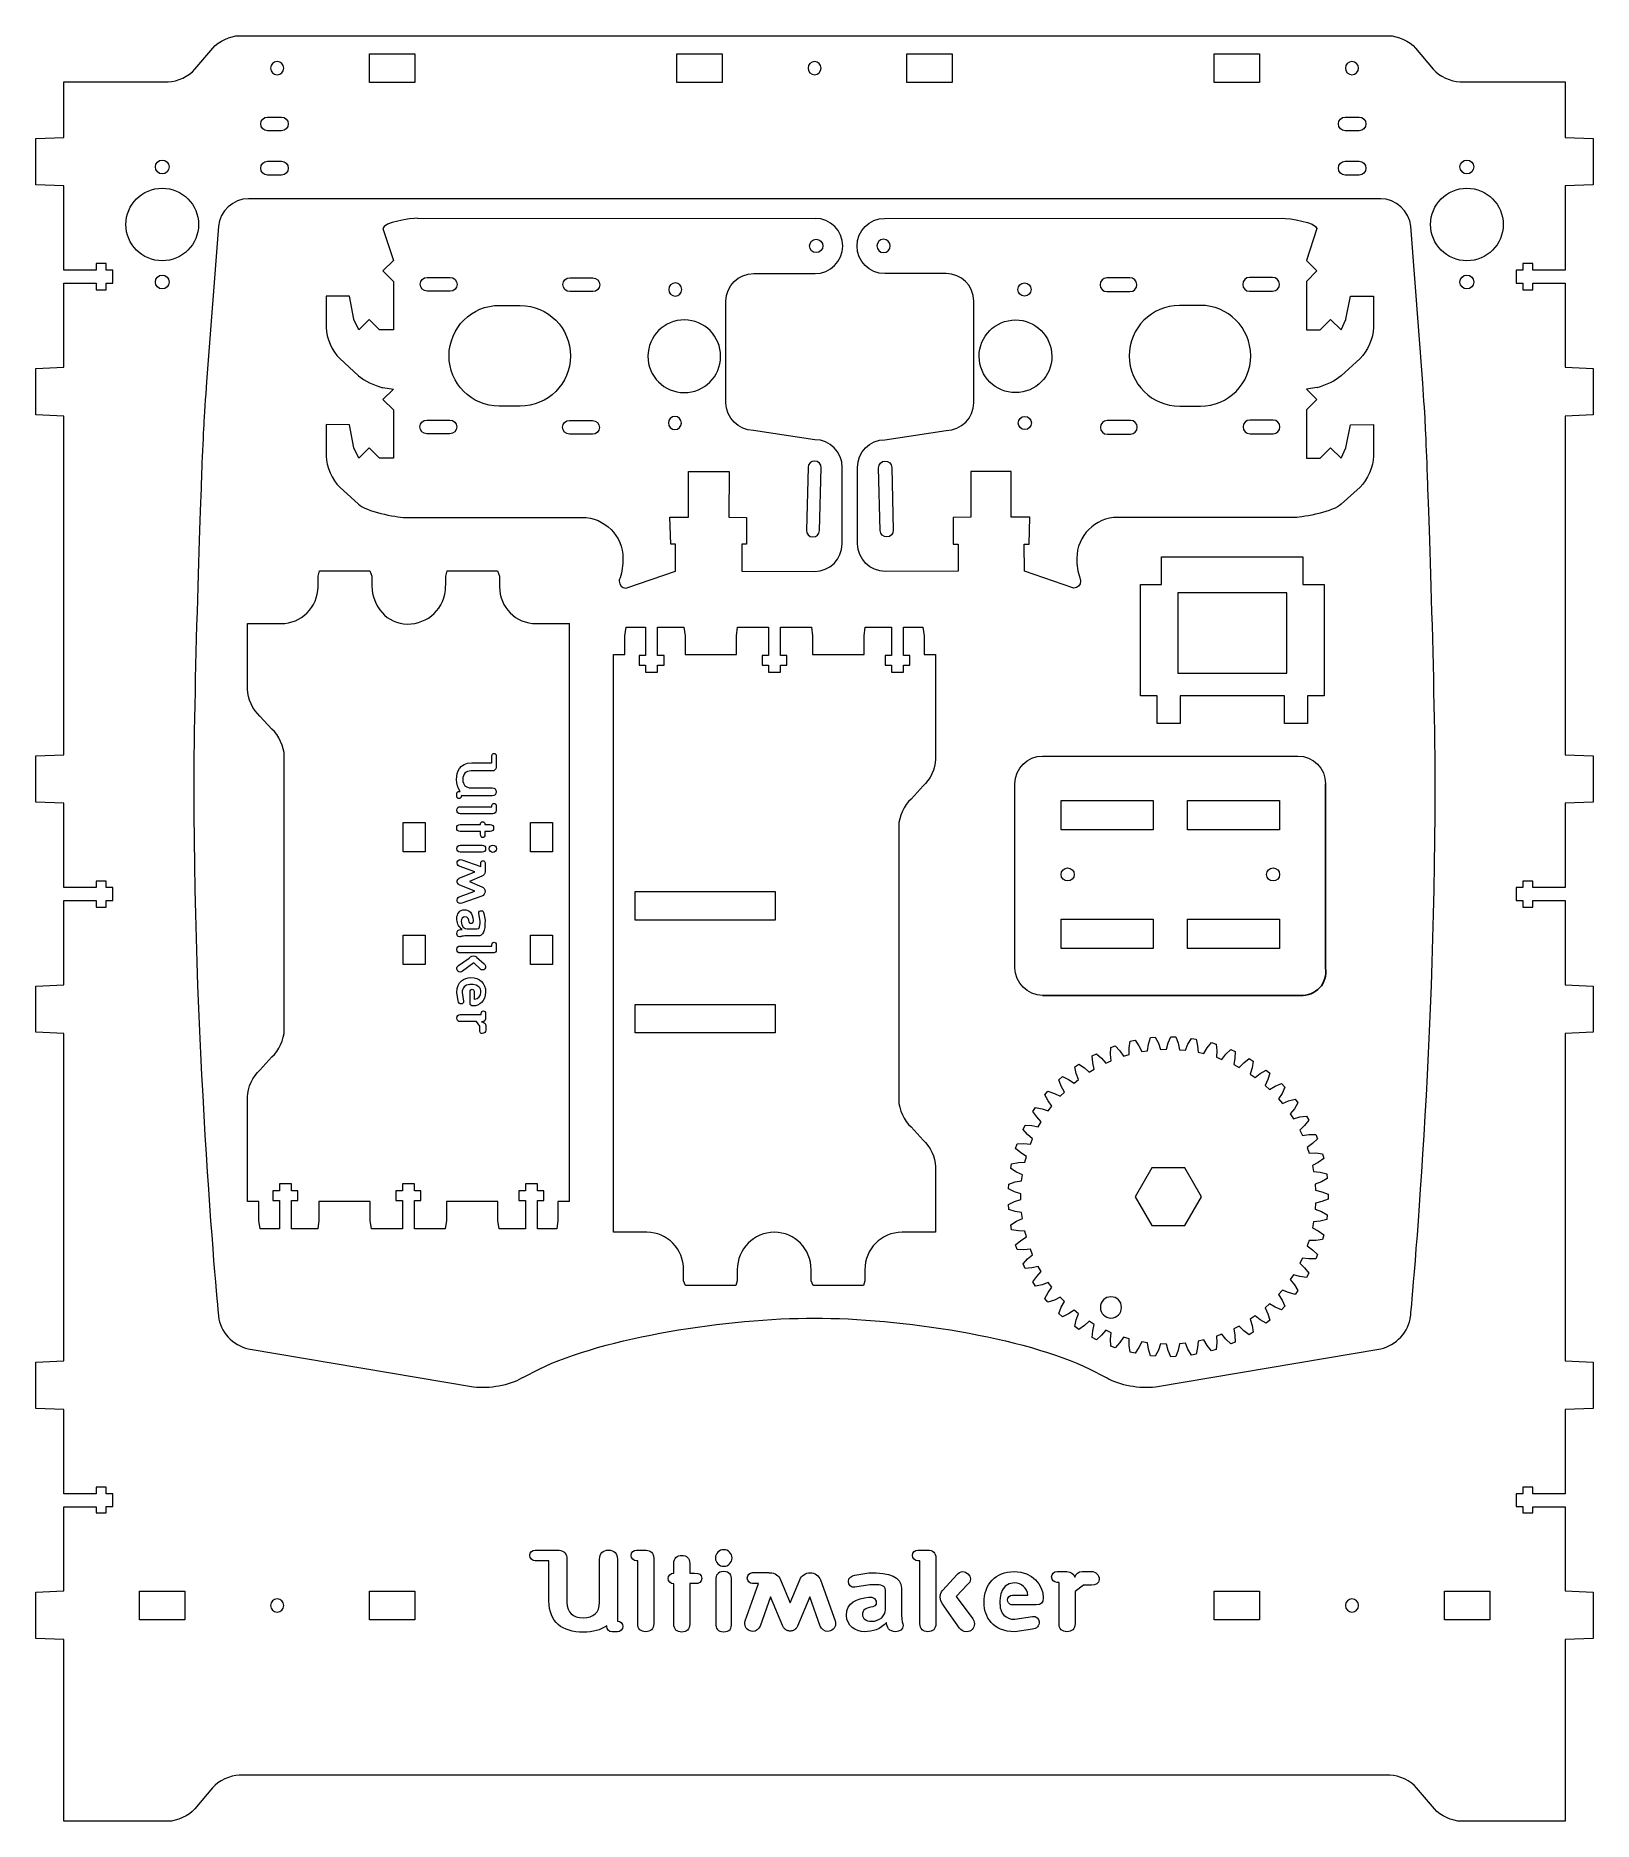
# Model space of a CAD drawing. Header units: inches. Extents: x -97 to 241, y 328 to 716.
import ezdxf

# ---------------------------------------------------------------- set-up
doc = ezdxf.new("R2010")
doc.units = ezdxf.units.IN
doc.header["$MEASUREMENT"] = 0
doc.layers.add('Layer 16', color=7, linetype='Continuous')

# ---------------------------------------------------------------- blocks, each defined once
blk = doc.blocks.new('block 7')
at = {"layer": 'Layer 16', "lineweight": 0}
for points in [[(153.12, 542.99), (153.12, 549.39), (173.13, 549.39), (173.13, 542.99), (153.12, 542.99)], [(153.12, 517.19), (153.12, 523.59), (173.13, 523.59), (173.13, 517.19), (153.12, 517.19)]]:
    blk.add_lwpolyline(points, dxfattribs=at)
blk = doc.blocks.new('block 8')
at = {"layer": 'Layer 16', "lineweight": 0}
for points in [[(125.64, 542.99), (125.64, 549.39), (145.64, 549.39), (145.64, 542.99), (125.64, 542.99)], [(125.64, 517.19), (125.64, 523.59), (145.64, 523.59), (145.64, 517.19), (125.64, 517.19)]]:
    blk.add_lwpolyline(points, dxfattribs=at)
blk = doc.blocks.new('block 6')
at = {"layer": 'Layer 16'}
for name in ['block 8', 'block 7']:
    blk.add_blockref(name, (0, 0), dxfattribs=at)
blk = doc.blocks.new('block 9')
at = {"layer": 'Layer 16', "lineweight": 0}
blk.add_open_spline([(171.7, 534.72), (170.91, 534.72), (170.27, 534.08), (170.27, 533.29), (170.27, 532.5), (170.91, 531.87), (171.7, 531.87), (172.49, 531.87), (173.12, 532.5), (173.12, 533.29), (173.12, 534.08), (172.49, 534.72), (171.7, 534.72)], degree=3, knots=[0, 0, 0, 0, 1, 1, 1, 2, 2, 2, 3, 3, 3, 4, 4, 4, 4], dxfattribs=at)
blk = doc.blocks.new('block 10')
at = {"layer": 'Layer 16', "lineweight": 0}
blk.add_open_spline([(127.06, 534.72), (126.28, 534.72), (125.64, 534.08), (125.64, 533.29), (125.64, 532.5), (126.28, 531.87), (127.06, 531.87), (127.85, 531.87), (128.49, 532.5), (128.49, 533.29), (128.49, 534.08), (127.85, 534.72), (127.06, 534.72)], degree=3, knots=[0, 0, 0, 0, 1, 1, 1, 2, 2, 2, 3, 3, 3, 4, 4, 4, 4], dxfattribs=at)
blk = doc.blocks.new('block 11')
at = {"layer": 'Layer 16', "lineweight": 0}
blk.add_lwpolyline([(145.34, 457.01), (152.55, 457.01), (156.16, 463.26), (152.55, 469.51), (145.34, 469.51), (141.73, 463.26), (145.34, 457.01), (145.34, 457.01)], dxfattribs=at)
blk = doc.blocks.new('block 12')
at = {"layer": 'Layer 16', "lineweight": 0}
blk.add_lwpolyline([(-24.63, 711.63), (-14.78, 711.63), (-14.78, 705.43), (-24.63, 705.43), (-24.63, 711.63)], dxfattribs=at)
blk = doc.blocks.new('block 13')
at = {"layer": 'Layer 16', "lineweight": 0}
blk.add_open_spline([(-44.7, 709.95), (-43.92, 709.95), (-43.28, 709.31), (-43.28, 708.52), (-43.28, 707.74), (-43.92, 707.1), (-44.7, 707.1), (-45.49, 707.1), (-46.13, 707.74), (-46.13, 708.52), (-46.13, 709.31), (-45.49, 709.95), (-44.7, 709.95)], degree=3, knots=[0, 0, 0, 0, 1, 1, 1, 2, 2, 2, 3, 3, 3, 4, 4, 4, 4], dxfattribs=at)
blk = doc.blocks.new('block 14')
at = {"layer": 'Layer 16', "lineweight": 0}
blk.add_lwpolyline([(168.77, 705.43), (158.92, 705.43), (158.92, 711.63), (168.77, 711.63), (168.77, 705.43)], dxfattribs=at)
blk = doc.blocks.new('block 15')
at = {"layer": 'Layer 16', "lineweight": 0}
blk.add_open_spline([(188.84, 707.1), (188.05, 707.1), (187.42, 707.74), (187.42, 708.53), (187.42, 709.32), (188.05, 709.95), (188.84, 709.95), (189.63, 709.95), (190.27, 709.32), (190.27, 708.53), (190.27, 707.74), (189.63, 707.1), (188.84, 707.1)], degree=3, knots=[0, 0, 0, 0, 1, 1, 1, 2, 2, 2, 3, 3, 3, 4, 4, 4, 4], dxfattribs=at)
blk = doc.blocks.new('block 17')
at = {"layer": 'Layer 16', "lineweight": 0}
blk.add_lwpolyline([(168.78, 371.32), (158.93, 371.32), (158.93, 377.52), (168.78, 377.52), (168.78, 371.32)], dxfattribs=at)
blk = doc.blocks.new('block 18')
at = {"layer": 'Layer 16', "lineweight": 0}
blk.add_lwpolyline([(218.78, 371.32), (208.93, 371.32), (208.93, 377.52), (218.78, 377.52), (218.78, 371.32)], dxfattribs=at)
blk = doc.blocks.new('block 16')
at = {"layer": 'Layer 16'}
for name in ['block 17', 'block 18']:
    blk.add_blockref(name, (0, 0), dxfattribs=at)
blk = doc.blocks.new('block 19')
at = {"layer": 'Layer 16', "lineweight": 0}
blk.add_open_spline([(188.85, 373), (188.07, 373), (187.43, 373.64), (187.43, 374.42), (187.43, 375.21), (188.07, 375.85), (188.85, 375.85), (189.64, 375.85), (190.28, 375.21), (190.28, 374.42), (190.28, 373.64), (189.64, 373), (188.85, 373)], degree=3, knots=[0, 0, 0, 0, 1, 1, 1, 2, 2, 2, 3, 3, 3, 4, 4, 4, 4], dxfattribs=at)
blk = doc.blocks.new('block 21')
at = {"layer": 'Layer 16', "lineweight": 0}
blk.add_lwpolyline([(-64.79, 371.32), (-74.64, 371.32), (-74.64, 377.52), (-64.79, 377.52), (-64.79, 371.32)], dxfattribs=at)
blk = doc.blocks.new('block 22')
at = {"layer": 'Layer 16', "lineweight": 0}
blk.add_lwpolyline([(-14.79, 371.32), (-24.64, 371.32), (-24.64, 377.52), (-14.79, 377.52), (-14.79, 371.32)], dxfattribs=at)
blk = doc.blocks.new('block 20')
at = {"layer": 'Layer 16'}
for name in ['block 21', 'block 22']:
    blk.add_blockref(name, (0, 0), dxfattribs=at)
blk = doc.blocks.new('block 23')
at = {"layer": 'Layer 16', "lineweight": 0}
blk.add_open_spline([(-44.71, 373), (-45.5, 373), (-46.14, 373.64), (-46.14, 374.42), (-46.14, 375.21), (-45.5, 375.85), (-44.71, 375.85), (-43.93, 375.85), (-43.29, 375.21), (-43.29, 374.42), (-43.29, 373.64), (-43.93, 373), (-44.71, 373)], degree=3, knots=[0, 0, 0, 0, 1, 1, 1, 2, 2, 2, 3, 3, 3, 4, 4, 4, 4], dxfattribs=at)
blk = doc.blocks.new('block 25')
at = {"layer": 'Layer 16', "lineweight": 0}
blk.add_lwpolyline([(51.99, 705.43), (42.15, 705.43), (42.15, 711.63), (51.99, 711.63), (51.99, 705.43)], dxfattribs=at)
blk = doc.blocks.new('block 26')
at = {"layer": 'Layer 16', "lineweight": 0}
blk.add_lwpolyline([(101.99, 705.43), (92.15, 705.43), (92.15, 711.63), (101.99, 711.63), (101.99, 705.43)], dxfattribs=at)
blk = doc.blocks.new('block 24')
at = {"layer": 'Layer 16'}
for name in ['block 25', 'block 26']:
    blk.add_blockref(name, (0, 0), dxfattribs=at)
blk = doc.blocks.new('block 27')
at = {"layer": 'Layer 16', "lineweight": 0}
blk.add_open_spline([(72.07, 707.1), (71.28, 707.1), (70.64, 707.74), (70.64, 708.53), (70.64, 709.31), (71.28, 709.95), (72.07, 709.95), (72.86, 709.95), (73.49, 709.31), (73.49, 708.53), (73.49, 707.74), (72.86, 707.1), (72.07, 707.1)], degree=3, knots=[0, 0, 0, 0, 1, 1, 1, 2, 2, 2, 3, 3, 3, 4, 4, 4, 4], dxfattribs=at)
blk = doc.blocks.new('block 29')
at = {"layer": 'Layer 16', "lineweight": 0}
for points, knots in [([(96.7, 386.45), (96.67, 386.45), (96.65, 386.45), (96.63, 386.45), (96.55, 386.46), (96.47, 386.47), (96.39, 386.47), (96.39, 386.47), (94.53, 386.47), (94.53, 386.47), (93.88, 386.47), (93.36, 385.95), (93.36, 385.3), (93.36, 384.65), (93.88, 384.13), (94.53, 384.13), (94.53, 384.13), (94.96, 384.13), (94.96, 384.13), (94.96, 384.13), (94.96, 370.45), (94.96, 370.45), (94.96, 369.31), (95.65, 368.71), (96.7, 368.71), (97.74, 368.71), (98.43, 369.31), (98.43, 370.45), (98.43, 370.45), (98.43, 373.09), (98.43, 373.09), (98.43, 373.09), (98.43, 376.82), (98.43, 376.82), (98.43, 376.82), (98.43, 384.71), (98.43, 384.71), (98.43, 385.86), (97.74, 386.45), (96.7, 386.45)], [0, 0, 0, 0, 1, 1, 1, 2, 2, 2, 3, 3, 3, 4, 4, 4, 5, 5, 5, 6, 6, 6, 7, 7, 7, 8, 8, 8, 9, 9, 9, 10, 10, 10, 11, 11, 11, 12, 12, 12, 13, 13, 13, 13]), ([(106.45, 371.52), (106.45, 371.52), (102.83, 376.37), (102.83, 376.37), (102.83, 376.37), (105.4, 379.06), (105.4, 379.06), (105.71, 379.39), (105.92, 379.58), (105.92, 380.2), (105.92, 381.08), (105.07, 381.77), (104.28, 381.77), (103.76, 381.77), (103.31, 381.48), (102.95, 381.1), (102.95, 381.1), (99.93, 377.75), (99.93, 377.75), (99.93, 377.75), (99.38, 377.24), (99.38, 376.22), (99.38, 375.17), (100.31, 374.16), (100.31, 374.16), (100.31, 374.16), (103.59, 369.52), (103.59, 369.52), (103.85, 369.14), (104.31, 368.71), (105.16, 368.71), (106.09, 368.71), (106.8, 369.52), (106.8, 370.4), (106.8, 370.97), (106.56, 371.35), (106.45, 371.52)], [0, 0, 0, 0, 1, 1, 1, 2, 2, 2, 3, 3, 3, 4, 4, 4, 5, 5, 5, 6, 6, 6, 7, 7, 7, 8, 8, 8, 9, 9, 9, 10, 10, 10, 11, 11, 11, 12, 12, 12, 12])]:
    blk.add_open_spline(points, degree=3, knots=knots, dxfattribs=at)
blk = doc.blocks.new('block 28')
at = {"layer": 'Layer 16', "lineweight": 0}
for points, knots in [([(29.24, 371.03), (29.24, 371.03), (29.24, 374.87), (29.24, 374.87), (29.24, 374.92), (29.23, 374.97), (29.22, 375.02), (29.23, 375.16), (29.24, 375.29), (29.24, 375.44), (29.24, 375.44), (29.24, 384.5), (29.24, 384.5), (29.24, 385.67), (28.48, 386.45), (27.29, 386.45), (26.1, 386.45), (25.34, 385.67), (25.34, 384.5), (25.34, 384.5), (25.34, 375.13), (25.34, 375.13), (25.34, 372.8), (24.03, 371.76), (21.79, 371.76), (19.56, 371.76), (18.25, 372.8), (18.25, 375.13), (18.25, 375.13), (18.25, 384.5), (18.25, 384.5), (18.25, 385.58), (17.59, 386.32), (16.56, 386.43), (16.46, 386.45), (16.37, 386.47), (16.26, 386.47), (16.26, 386.47), (11.35, 386.47), (11.35, 386.47), (10.7, 386.47), (10.18, 385.95), (10.18, 385.3), (10.18, 384.65), (10.7, 384.13), (11.35, 384.13), (11.35, 384.13), (14.35, 384.13), (14.35, 384.13), (14.35, 384.13), (14.35, 375.44), (14.35, 375.44), (14.35, 370.73), (17.25, 368.62), (21.79, 368.62), (23.89, 368.62), (25.62, 369.07), (26.89, 370.01), (26.89, 370.01), (26.89, 369.86), (26.89, 369.86), (26.89, 369.21), (27.42, 368.69), (28.06, 368.69), (28.06, 368.69), (29.24, 368.69), (29.24, 368.69), (29.88, 368.69), (30.41, 369.21), (30.41, 369.86), (30.41, 370.51), (29.88, 371.03), (29.24, 371.03)], [0, 0, 0, 0, 1, 1, 1, 2, 2, 2, 3, 3, 3, 4, 4, 4, 5, 5, 5, 6, 6, 6, 7, 7, 7, 8, 8, 8, 9, 9, 9, 10, 10, 10, 11, 11, 11, 12, 12, 12, 13, 13, 13, 14, 14, 14, 15, 15, 15, 16, 16, 16, 17, 17, 17, 18, 18, 18, 19, 19, 19, 20, 20, 20, 21, 21, 21, 22, 22, 22, 23, 23, 23, 24, 24, 24, 24]), ([(35.48, 386.44), (35.4, 386.46), (35.32, 386.47), (35.23, 386.47), (35.23, 386.47), (33.37, 386.47), (33.37, 386.47), (32.73, 386.47), (32.2, 385.95), (32.2, 385.3), (32.2, 384.65), (32.73, 384.13), (33.37, 384.13), (33.37, 384.13), (33.64, 384.13), (33.64, 384.13), (33.64, 384.13), (33.64, 370.45), (33.64, 370.45), (33.64, 369.31), (34.33, 368.71), (35.37, 368.71), (36.42, 368.71), (37.11, 369.31), (37.11, 370.45), (37.11, 370.45), (37.11, 384.71), (37.11, 384.71), (37.11, 385.82), (36.46, 386.4), (35.48, 386.44)], [0, 0, 0, 0, 1, 1, 1, 2, 2, 2, 3, 3, 3, 4, 4, 4, 5, 5, 5, 6, 6, 6, 7, 7, 7, 8, 8, 8, 9, 9, 9, 10, 10, 10, 10]), ([(45.99, 381.46), (45.99, 381.46), (44.95, 381.46), (44.95, 381.46), (44.95, 381.46), (44.95, 383.57), (44.95, 383.57), (44.95, 384.71), (44.26, 385.31), (43.21, 385.31), (42.16, 385.31), (41.47, 384.71), (41.47, 383.57), (41.47, 383.57), (41.47, 381.46), (41.47, 381.46), (41.47, 381.46), (41.47, 381.45), (41.47, 381.45), (41.47, 381.45), (41.42, 381.45), (41.42, 381.45), (40.77, 381.45), (40.25, 380.93), (40.25, 380.28), (40.25, 379.64), (40.77, 379.11), (41.42, 379.11), (41.42, 379.11), (41.47, 379.11), (41.47, 379.11), (41.47, 379.11), (41.47, 371.8), (41.47, 371.8), (41.47, 371.8), (41.47, 371.79), (41.47, 371.79), (41.47, 371.79), (41.47, 370.38), (41.47, 370.38), (41.47, 369.23), (42.16, 368.64), (43.21, 368.64), (44.26, 368.64), (44.95, 369.23), (44.95, 370.38), (44.95, 370.38), (44.95, 371.79), (44.95, 371.79), (44.95, 371.79), (44.95, 372.23), (44.95, 372.23), (44.95, 372.23), (44.95, 379.17), (44.95, 379.17), (44.95, 379.17), (45.99, 379.17), (45.99, 379.17), (47.01, 379.17), (47.56, 379.48), (47.56, 380.32), (47.56, 381.15), (47.01, 381.46), (45.99, 381.46)], [0, 0, 0, 0, 1, 1, 1, 2, 2, 2, 3, 3, 3, 4, 4, 4, 5, 5, 5, 6, 6, 6, 7, 7, 7, 8, 8, 8, 9, 9, 9, 10, 10, 10, 11, 11, 11, 12, 12, 12, 13, 13, 13, 14, 14, 14, 15, 15, 15, 16, 16, 16, 17, 17, 17, 18, 18, 18, 19, 19, 19, 20, 20, 20, 21, 21, 21, 21]), ([(52.32, 386.55), (53.32, 386.55), (54.13, 385.74), (54.13, 384.74), (54.13, 383.74), (53.32, 382.93), (52.32, 382.93), (51.32, 382.93), (50.51, 383.74), (50.51, 384.74), (50.51, 385.74), (51.32, 386.55), (52.32, 386.55)], [0, 0, 0, 0, 1, 1, 1, 2, 2, 2, 3, 3, 3, 4, 4, 4, 4]), ([(50.58, 380.03), (50.58, 380.96), (50.96, 381.77), (52.32, 381.77), (53.67, 381.77), (54.05, 380.96), (54.05, 380.03), (54.05, 380.03), (54.05, 370.45), (54.05, 370.45), (54.05, 369.52), (53.67, 368.71), (52.32, 368.71), (50.96, 368.71), (50.58, 369.52), (50.58, 370.45), (50.58, 370.45), (50.58, 380.03), (50.58, 380.03)], [0, 0, 0, 0, 1, 1, 1, 2, 2, 2, 3, 3, 3, 4, 4, 4, 5, 5, 5, 6, 6, 6, 6]), ([(76.54, 371.09), (76.54, 371.09), (73.37, 379.96), (73.37, 379.96), (73.03, 380.9), (72.13, 381.53), (71.11, 381.53), (71.11, 381.53), (71.11, 381.53), (71.11, 381.53), (70.12, 381.52), (69.23, 380.92), (68.88, 380.02), (68.88, 380.02), (66.77, 374.99), (66.77, 374.99), (66.77, 374.99), (64.65, 380.02), (64.65, 380.02), (64.3, 380.92), (63.42, 381.52), (62.44, 381.53), (62.43, 381.53), (62.43, 381.53), (62.42, 381.53), (62.39, 381.53), (62.36, 381.52), (62.33, 381.52), (62.25, 381.54), (62.16, 381.56), (62.06, 381.56), (62.06, 381.56), (58.61, 381.56), (58.61, 381.56), (57.97, 381.56), (57.44, 381.03), (57.44, 380.39), (57.44, 379.74), (57.97, 379.21), (58.61, 379.21), (58.61, 379.21), (59.9, 379.21), (59.9, 379.21), (59.9, 379.21), (57, 371.09), (57, 371.09), (56.68, 370.19), (57.14, 369.21), (58.04, 368.89), (58.23, 368.82), (58.42, 368.79), (58.61, 368.79), (59.32, 368.79), (59.98, 369.23), (60.23, 369.93), (60.23, 369.93), (62.5, 376.29), (62.5, 376.29), (62.5, 376.29), (65.19, 369.9), (65.19, 369.9), (65.23, 369.81), (65.27, 369.72), (65.32, 369.64), (65.34, 369.62), (65.35, 369.6), (65.37, 369.58), (65.41, 369.52), (65.46, 369.46), (65.51, 369.4), (65.53, 369.38), (65.55, 369.36), (65.58, 369.33), (65.63, 369.28), (65.69, 369.23), (65.76, 369.18), (65.78, 369.17), (65.79, 369.15), (65.81, 369.14), (65.9, 369.08), (65.99, 369.03), (66.08, 368.99), (66.09, 368.99), (66.1, 368.98), (66.1, 368.98), (66.12, 368.97), (66.14, 368.97), (66.16, 368.97), (66.23, 368.94), (66.3, 368.91), (66.38, 368.9), (66.41, 368.89), (66.44, 368.88), (66.47, 368.88), (66.57, 368.86), (66.66, 368.85), (66.76, 368.85), (66.76, 368.85), (66.77, 368.85), (66.77, 368.85), (66.77, 368.85), (66.77, 368.85), (66.77, 368.85), (66.77, 368.85), (66.77, 368.85), (66.77, 368.85), (66.77, 368.85), (66.77, 368.85), (66.77, 368.85), (66.87, 368.85), (66.97, 368.86), (67.07, 368.88), (67.1, 368.88), (67.13, 368.89), (67.16, 368.9), (67.23, 368.91), (67.31, 368.94), (67.38, 368.97), (67.4, 368.97), (67.42, 368.97), (67.43, 368.98), (67.44, 368.98), (67.45, 368.99), (67.46, 368.99), (67.55, 369.03), (67.64, 369.08), (67.72, 369.14), (67.74, 369.15), (67.76, 369.17), (67.78, 369.18), (67.84, 369.23), (67.9, 369.28), (67.96, 369.33), (67.98, 369.36), (68.01, 369.38), (68.03, 369.4), (68.08, 369.46), (68.12, 369.52), (68.17, 369.58), (68.18, 369.6), (68.2, 369.62), (68.21, 369.64), (68.27, 369.72), (68.31, 369.81), (68.35, 369.9), (68.35, 369.9), (68.36, 369.91), (68.36, 369.91), (68.36, 369.91), (68.36, 369.91), (68.36, 369.91), (68.36, 369.91), (71.04, 376.29), (71.04, 376.29), (71.04, 376.29), (73.31, 369.93), (73.31, 369.93), (73.56, 369.23), (74.22, 368.79), (74.92, 368.79), (75.11, 368.79), (75.31, 368.83), (75.5, 368.89), (76.39, 369.21), (76.86, 370.19), (76.54, 371.09)], [0, 0, 0, 0, 1, 1, 1, 2, 2, 2, 3, 3, 3, 4, 4, 4, 5, 5, 5, 6, 6, 6, 7, 7, 7, 8, 8, 8, 9, 9, 9, 10, 10, 10, 11, 11, 11, 12, 12, 12, 13, 13, 13, 14, 14, 14, 15, 15, 15, 16, 16, 16, 17, 17, 17, 18, 18, 18, 19, 19, 19, 20, 20, 20, 21, 21, 21, 22, 22, 22, 23, 23, 23, 24, 24, 24, 25, 25, 25, 26, 26, 26, 27, 27, 27, 28, 28, 28, 29, 29, 29, 30, 30, 30, 31, 31, 31, 32, 32, 32, 33, 33, 33, 34, 34, 34, 35, 35, 35, 36, 36, 36, 37, 37, 37, 38, 38, 38, 39, 39, 39, 40, 40, 40, 41, 41, 41, 42, 42, 42, 43, 43, 43, 44, 44, 44, 45, 45, 45, 46, 46, 46, 47, 47, 47, 48, 48, 48, 49, 49, 49, 50, 50, 50, 51, 51, 51, 52, 52, 52, 53, 53, 53, 54, 54, 54, 55, 55, 55, 55]), ([(90.94, 372.37), (90.94, 372.37), (90.94, 378.2), (90.94, 378.2), (90.94, 380.7), (88.43, 381.53), (83.84, 381.53), (83.84, 381.53), (80.81, 381.03), (80.81, 381.03), (80.09, 380.88), (79.43, 380.49), (79.43, 379.64), (79.43, 379), (79.89, 378.25), (80.81, 378.39), (80.81, 378.39), (84.1, 378.92), (84.1, 378.92), (84.1, 378.92), (84.26, 378.92), (84.26, 378.92), (84.26, 378.92), (85.28, 378.92), (85.28, 378.92), (86.45, 378.92), (87.47, 378.77), (87.47, 377.77), (87.47, 377.77), (87.47, 374.87), (87.47, 374.87), (87.47, 374.87), (87.47, 373.51), (87.47, 373.51), (87.47, 372.23), (86.31, 370.99), (84.4, 370.99), (83.22, 370.99), (82.48, 371.64), (82.48, 372.42), (82.48, 373.47), (83.26, 373.92), (84.71, 374.13), (84.71, 374.13), (85.71, 374.33), (85.43, 375.37), (85.16, 376.41), (83.86, 376.25), (83.86, 376.25), (81.19, 375.94), (79.01, 375.13), (79.01, 372.25), (79.01, 370.07), (80.96, 368.71), (82.93, 368.71), (84.76, 368.71), (86.33, 369.23), (87.69, 370.73), (87.73, 369.66), (88.23, 368.71), (89.73, 368.71), (90.56, 368.71), (91.3, 369.26), (91.3, 370.04), (91.3, 370.59), (90.94, 370.92), (90.94, 372.37)], [0, 0, 0, 0, 1, 1, 1, 2, 2, 2, 3, 3, 3, 4, 4, 4, 5, 5, 5, 6, 6, 6, 7, 7, 7, 8, 8, 8, 9, 9, 9, 10, 10, 10, 11, 11, 11, 12, 12, 12, 13, 13, 13, 14, 14, 14, 15, 15, 15, 16, 16, 16, 17, 17, 17, 18, 18, 18, 19, 19, 19, 20, 20, 20, 21, 21, 21, 22, 22, 22, 22]), ([(114.82, 374.59), (114.9, 374.57), (114.98, 374.55), (115.07, 374.55), (115.07, 374.55), (119.73, 374.55), (119.73, 374.55), (119.82, 374.55), (119.9, 374.57), (119.97, 374.59), (119.97, 374.59), (120.21, 374.59), (120.21, 374.59), (121.38, 374.59), (121.74, 374.89), (121.74, 376.08), (121.74, 378.94), (119.45, 381.77), (115.46, 381.77), (111.34, 381.77), (108.9, 379.06), (108.9, 375.01), (108.9, 371.99), (110.73, 368.71), (115.58, 368.71), (115.58, 368.71), (119.4, 369.24), (119.4, 369.24), (120.22, 369.39), (120.99, 369.99), (120.89, 370.93), (120.82, 371.57), (120.32, 372.15), (119.4, 372.02), (119.4, 372.02), (115.58, 371.43), (115.58, 371.43), (115.58, 371.43), (115.58, 371.42), (115.58, 371.42), (113.56, 371.42), (112.37, 372.75), (112.37, 374.59), (112.37, 374.59), (111.81, 379.34), (115.53, 379.34), (117.05, 379.34), (118.22, 378.21), (118.44, 376.66), (118.44, 376.66), (115.07, 376.66), (115.07, 376.66), (114.49, 376.66), (114.01, 376.19), (114.01, 375.61), (114.01, 375.12), (114.35, 374.71), (114.81, 374.59), (114.81, 374.59), (114.8, 374.59), (114.8, 374.59), (114.8, 374.59), (114.82, 374.59), (114.82, 374.59)], [0, 0, 0, 0, 1, 1, 1, 2, 2, 2, 3, 3, 3, 4, 4, 4, 5, 5, 5, 6, 6, 6, 7, 7, 7, 8, 8, 8, 9, 9, 9, 10, 10, 10, 11, 11, 11, 12, 12, 12, 13, 13, 13, 14, 14, 14, 15, 15, 15, 16, 16, 16, 17, 17, 17, 18, 18, 18, 19, 19, 19, 20, 20, 20, 21, 21, 21, 21]), ([(132.21, 381.82), (132.21, 381.82), (130.23, 381.82), (130.23, 381.82), (129.45, 381.82), (128.79, 381.29), (128.59, 380.58), (128.4, 381.36), (127.78, 381.77), (126.92, 381.77), (126.9, 381.77), (126.88, 381.76), (126.85, 381.76), (126.77, 381.78), (126.69, 381.79), (126.61, 381.79), (126.61, 381.79), (124.75, 381.79), (124.75, 381.79), (124.11, 381.79), (123.58, 381.26), (123.58, 380.62), (123.58, 379.97), (124.11, 379.45), (124.75, 379.45), (124.75, 379.45), (125.19, 379.45), (125.19, 379.45), (125.19, 379.45), (125.19, 370.45), (125.19, 370.45), (125.19, 369.31), (125.88, 368.71), (126.92, 368.71), (127.97, 368.71), (128.66, 369.31), (128.66, 370.45), (128.66, 370.45), (128.66, 373.09), (128.66, 373.09), (128.66, 373.09), (128.66, 376.82), (128.66, 376.82), (128.66, 376.82), (128.66, 377.45), (128.66, 377.45), (128.66, 377.45), (130.5, 378.84), (130.5, 378.84), (130.5, 378.84), (132.21, 378.84), (132.21, 378.84), (133.16, 378.84), (133.93, 379.16), (133.93, 380.1), (133.93, 381.05), (133.16, 381.82), (132.21, 381.82)], [0, 0, 0, 0, 1, 1, 1, 2, 2, 2, 3, 3, 3, 4, 4, 4, 5, 5, 5, 6, 6, 6, 7, 7, 7, 8, 8, 8, 9, 9, 9, 10, 10, 10, 11, 11, 11, 12, 12, 12, 13, 13, 13, 14, 14, 14, 15, 15, 15, 16, 16, 16, 17, 17, 17, 18, 18, 18, 19, 19, 19, 19])]:
    blk.add_open_spline(points, degree=3, knots=knots, dxfattribs=at)
at = {"layer": 'Layer 16'}
blk.add_blockref('block 29', (0, 0), dxfattribs=at)
blk = doc.blocks.new('block 31')
at = {"layer": 'Layer 16', "lineweight": 0}
blk.add_open_spline([(-1.76, 533.87), (-1.76, 533.87), (-5.14, 532.45), (-5.14, 532.45), (-5.18, 532.43), (-5.22, 532.41), (-5.25, 532.39), (-5.31, 532.35), (-5.33, 532.33), (-5.36, 532.3), (-5.36, 532.3), (-5.39, 532.28), (-5.39, 532.28), (-5.41, 532.25), (-5.43, 532.23), (-5.45, 532.2), (-5.5, 532.14), (-5.52, 532.1), (-5.54, 532.06), (-5.56, 531.99), (-5.57, 531.96), (-5.58, 531.93), (-5.58, 531.93), (-5.68, 531.9), (-5.68, 531.9), (-5.68, 531.9), (-5.59, 531.89), (-5.59, 531.89), (-5.6, 531.8), (-5.6, 531.7), (-5.59, 531.63), (-5.59, 531.63), (-5.67, 531.56), (-5.67, 531.56), (-5.67, 531.56), (-5.58, 531.58), (-5.58, 531.58), (-5.57, 531.55), (-5.56, 531.52), (-5.55, 531.49), (-5.52, 531.41), (-5.5, 531.37), (-5.47, 531.34), (-5.43, 531.29), (-5.41, 531.26), (-5.39, 531.23), (-5.39, 531.23), (-5.36, 531.2), (-5.36, 531.2), (-5.33, 531.18), (-5.31, 531.16), (-5.28, 531.14), (-5.22, 531.1), (-5.18, 531.08), (-5.14, 531.06), (-5.14, 531.06), (-1.76, 529.64), (-1.76, 529.64), (-1.76, 529.64), (-5.13, 528.44), (-5.13, 528.44), (-5.51, 528.3), (-5.72, 527.87), (-5.58, 527.48), (-5.44, 527.09), (-5.01, 526.88), (-4.62, 527.02), (-4.62, 527.02), (-0.24, 528.59), (-0.24, 528.59), (0.18, 528.74), (0.47, 529.15), (0.47, 529.61), (0.46, 530.06), (0.19, 530.47), (-0.22, 530.62), (-0.22, 530.62), (-2.91, 531.75), (-2.91, 531.75), (-2.91, 531.75), (-0.22, 532.89), (-0.22, 532.89), (0.19, 533.05), (0.46, 533.45), (0.47, 533.89), (0.47, 533.89), (0.46, 533.91), (0.46, 533.91), (0.46, 533.91), (0.47, 533.97), (0.47, 533.97), (0.48, 534.01), (0.48, 534.04), (0.48, 534.08), (0.48, 534.08), (0.48, 535.78), (0.48, 535.78), (0.48, 536.05), (0.26, 536.26), (0, 536.26), (-0.27, 536.26), (-0.48, 536.05), (-0.48, 535.78), (-0.48, 535.78), (-0.48, 535.01), (-0.48, 535.01), (-0.48, 535.01), (-4.62, 536.49), (-4.62, 536.49), (-5.01, 536.63), (-5.44, 536.42), (-5.58, 536.03), (-5.72, 535.65), (-5.51, 535.21), (-5.13, 535.07), (-5.13, 535.07), (-1.76, 533.87), (-1.76, 533.87), (-1.76, 533.87), (-1.76, 533.87), (-1.76, 533.87)], degree=3, knots=[0, 0, 0, 0, 1, 1, 1, 2, 2, 2, 3, 3, 3, 4, 4, 4, 5, 5, 5, 6, 6, 6, 7, 7, 7, 8, 8, 8, 9, 9, 9, 10, 10, 10, 11, 11, 11, 12, 12, 12, 13, 13, 13, 14, 14, 14, 15, 15, 15, 16, 16, 16, 17, 17, 17, 18, 18, 18, 19, 19, 19, 20, 20, 20, 21, 21, 21, 22, 22, 22, 23, 23, 23, 24, 24, 24, 25, 25, 25, 26, 26, 26, 27, 27, 27, 28, 28, 28, 29, 29, 29, 30, 30, 30, 31, 31, 31, 32, 32, 32, 33, 33, 33, 34, 34, 34, 35, 35, 35, 36, 36, 36, 37, 37, 37, 38, 38, 38, 39, 39, 39, 40, 40, 40, 40], dxfattribs=at)
blk = doc.blocks.new('block 32')
at = {"layer": 'Layer 16', "lineweight": 0}
for points, knots in [([(0.58, 538.89), (0.58, 539.41), (0.34, 539.65), (-0.18, 539.65), (-0.18, 539.65), (-4.91, 539.65), (-4.91, 539.65), (-5.42, 539.65), (-5.67, 539.4), (-5.67, 538.89), (-5.67, 538.37), (-5.42, 538.13), (-4.91, 538.13), (-4.91, 538.13), (-0.18, 538.13), (-0.18, 538.13), (0.34, 538.13), (0.58, 538.37), (0.58, 538.89), (0.58, 538.89), (0.58, 538.89), (0.58, 538.89)], [0, 0, 0, 0, 1, 1, 1, 2, 2, 2, 3, 3, 3, 4, 4, 4, 5, 5, 5, 6, 6, 6, 7, 7, 7, 7]), ([(2.94, 538.89), (2.94, 539.32), (2.59, 539.68), (2.15, 539.68), (1.71, 539.68), (1.35, 539.32), (1.35, 538.89), (1.35, 538.45), (1.71, 538.09), (2.15, 538.09), (2.59, 538.09), (2.94, 538.45), (2.94, 538.89), (2.94, 538.89), (2.94, 538.89), (2.94, 538.89)], [0, 0, 0, 0, 1, 1, 1, 2, 2, 2, 3, 3, 3, 4, 4, 4, 5, 5, 5, 5])]:
    blk.add_open_spline(points, degree=3, knots=knots, dxfattribs=at)
blk = doc.blocks.new('block 33')
at = {"layer": 'Layer 16', "lineweight": 0}
blk.add_open_spline([(2.91, 548.24), (2.91, 548.5), (2.69, 548.72), (2.42, 548.72), (2.16, 548.72), (1.94, 548.5), (1.94, 548.24), (1.94, 548.24), (1.94, 548.01), (1.94, 548.01), (1.94, 548.01), (-4.91, 548.01), (-4.91, 548.01), (-5.4, 548.01), (-5.67, 547.74), (-5.67, 547.25), (-5.67, 546.76), (-5.4, 546.49), (-4.91, 546.49), (-4.91, 546.49), (2.14, 546.49), (2.14, 546.49), (2.61, 546.49), (2.87, 546.74), (2.89, 547.2), (2.9, 547.25), (2.91, 547.29), (2.91, 547.32), (2.91, 547.32), (2.91, 548.24), (2.91, 548.24), (2.91, 548.24), (2.91, 548.24), (2.91, 548.24)], degree=3, knots=[0, 0, 0, 0, 1, 1, 1, 2, 2, 2, 3, 3, 3, 4, 4, 4, 5, 5, 5, 6, 6, 6, 7, 7, 7, 8, 8, 8, 9, 9, 9, 10, 10, 10, 11, 11, 11, 11], dxfattribs=at)
blk = doc.blocks.new('block 35')
at = {"layer": 'Layer 16', "lineweight": 0}
blk.add_open_spline([(2.91, 518.05), (2.91, 518.32), (2.69, 518.54), (2.42, 518.54), (2.16, 518.54), (1.94, 518.32), (1.94, 518.05), (1.94, 518.05), (1.94, 517.74), (1.94, 517.74), (1.94, 517.74), (-4.91, 517.74), (-4.91, 517.74), (-5.4, 517.74), (-5.67, 517.48), (-5.67, 516.98), (-5.67, 516.49), (-5.4, 516.22), (-4.91, 516.22), (-4.91, 516.22), (2.14, 516.22), (2.14, 516.22), (2.63, 516.22), (2.9, 516.49), (2.9, 516.98), (2.9, 516.98), (2.9, 517.04), (2.9, 517.04), (2.9, 517.07), (2.91, 517.1), (2.91, 517.14), (2.91, 517.14), (2.91, 518.05), (2.91, 518.05), (2.91, 518.05), (2.91, 518.05), (2.91, 518.05)], degree=3, knots=[0, 0, 0, 0, 1, 1, 1, 2, 2, 2, 3, 3, 3, 4, 4, 4, 5, 5, 5, 6, 6, 6, 7, 7, 7, 8, 8, 8, 9, 9, 9, 10, 10, 10, 11, 11, 11, 12, 12, 12, 12], dxfattribs=at)
blk = doc.blocks.new('block 36')
at = {"layer": 'Layer 16', "lineweight": 0}
blk.add_open_spline([(0.58, 513.24), (0.58, 513.5), (0.42, 513.7), (0.29, 513.83), (0.29, 513.83), (-1.37, 515.32), (-1.37, 515.32), (-1.38, 515.33), (-1.61, 515.57), (-2.05, 515.57), (-2.53, 515.57), (-3, 515.14), (-3.01, 515.13), (-3.01, 515.13), (-5.31, 513.5), (-5.31, 513.5), (-5.55, 513.34), (-5.67, 513.11), (-5.67, 512.81), (-5.67, 512.42), (-5.33, 512.09), (-4.93, 512.09), (-4.75, 512.09), (-4.58, 512.15), (-4.43, 512.25), (-4.43, 512.25), (-1.98, 514.08), (-1.98, 514.08), (-1.98, 514.08), (-0.56, 512.73), (-0.56, 512.73), (-0.42, 512.6), (-0.34, 512.53), (-0.09, 512.53), (0.29, 512.53), (0.58, 512.91), (0.58, 513.24), (0.58, 513.24), (0.58, 513.24), (0.58, 513.24)], degree=3, knots=[0, 0, 0, 0, 1, 1, 1, 2, 2, 2, 3, 3, 3, 4, 4, 4, 5, 5, 5, 6, 6, 6, 7, 7, 7, 8, 8, 8, 9, 9, 9, 10, 10, 10, 11, 11, 11, 12, 12, 12, 13, 13, 13, 13], dxfattribs=at)
blk = doc.blocks.new('block 34')
at = {"layer": 'Layer 16'}
for name in ['block 35', 'block 36']:
    blk.add_blockref(name, (0, 0), dxfattribs=at)
blk = doc.blocks.new('block 37')
at = {"layer": 'Layer 16', "lineweight": 0}
blk.add_open_spline([(2.91, 559.1), (2.91, 559.37), (2.69, 559.59), (2.42, 559.59), (2.16, 559.59), (1.94, 559.37), (1.94, 559.1), (1.94, 559.1), (1.94, 557.53), (1.94, 557.53), (1.94, 557.53), (-2.44, 557.53), (-2.44, 557.53), (-5.15, 557.53), (-5.71, 555.58), (-5.71, 553.95), (-5.71, 552.92), (-5.49, 552.09), (-5.04, 551.49), (-5.04, 551.49), (-4.93, 551.34), (-4.93, 551.34), (-4.93, 551.34), (-5.2, 551.34), (-5.2, 551.34), (-5.46, 551.34), (-5.68, 551.12), (-5.68, 550.86), (-5.68, 550.86), (-5.68, 550.28), (-5.68, 550.28), (-5.68, 550.01), (-5.46, 549.79), (-5.2, 549.79), (-4.93, 549.79), (-4.71, 550.01), (-4.71, 550.28), (-4.71, 550.28), (-4.71, 550.37), (-4.71, 550.37), (-4.71, 550.37), (-2.57, 550.38), (-2.57, 550.38), (-2.53, 550.38), (-2.49, 550.37), (-2.44, 550.37), (-2.44, 550.37), (2.03, 550.37), (2.03, 550.37), (2.56, 550.37), (2.9, 550.71), (2.9, 551.24), (2.9, 551.77), (2.56, 552.11), (2.03, 552.11), (2.03, 552.11), (-2.59, 552.11), (-2.59, 552.11), (-3.75, 552.11), (-4.36, 552.74), (-4.36, 553.95), (-4.36, 555.16), (-3.75, 555.79), (-2.59, 555.79), (-2.59, 555.79), (2.03, 555.79), (2.03, 555.79), (2.51, 555.79), (2.84, 556.08), (2.89, 556.54), (2.9, 556.61), (2.91, 556.64), (2.91, 556.68), (2.91, 556.68), (2.91, 559.1), (2.91, 559.1), (2.91, 559.1), (2.91, 559.1), (2.91, 559.1)], degree=3, knots=[0, 0, 0, 0, 1, 1, 1, 2, 2, 2, 3, 3, 3, 4, 4, 4, 5, 5, 5, 6, 6, 6, 7, 7, 7, 8, 8, 8, 9, 9, 9, 10, 10, 10, 11, 11, 11, 12, 12, 12, 13, 13, 13, 14, 14, 14, 15, 15, 15, 16, 16, 16, 17, 17, 17, 18, 18, 18, 19, 19, 19, 20, 20, 20, 21, 21, 21, 22, 22, 22, 23, 23, 23, 24, 24, 24, 25, 25, 25, 26, 26, 26, 26], dxfattribs=at)
blk = doc.blocks.new('block 38')
at = {"layer": 'Layer 16', "lineweight": 0}
blk.add_open_spline([(2.33, 543.38), (2.33, 543.87), (2.06, 544.14), (1.57, 544.14), (1.57, 544.14), (0.43, 544.14), (0.43, 544.14), (0.43, 544.14), (0.43, 544.24), (0.43, 544.24), (0.43, 544.53), (0.21, 544.75), (-0.05, 544.75), (-0.32, 544.75), (-0.53, 544.53), (-0.53, 544.27), (-0.53, 544.27), (-0.53, 544.17), (-0.53, 544.17), (-0.53, 544.17), (-0.63, 544.14), (-0.63, 544.14), (-0.63, 544.14), (-4.94, 544.14), (-4.94, 544.14), (-5.43, 544.14), (-5.7, 543.87), (-5.7, 543.38), (-5.7, 542.89), (-5.43, 542.62), (-4.94, 542.62), (-4.94, 542.62), (-0.5, 542.62), (-0.5, 542.62), (-0.5, 542.62), (-0.5, 542.01), (-0.5, 542.01), (-0.5, 541.41), (-0.28, 541.33), (-0.04, 541.33), (0.21, 541.33), (0.43, 541.41), (0.43, 542.01), (0.43, 542.01), (0.43, 542.62), (0.43, 542.62), (0.43, 542.62), (1.57, 542.62), (1.57, 542.62), (2.06, 542.62), (2.33, 542.89), (2.33, 543.38), (2.33, 543.38), (2.33, 543.38), (2.33, 543.38)], degree=3, knots=[0, 0, 0, 0, 1, 1, 1, 2, 2, 2, 3, 3, 3, 4, 4, 4, 5, 5, 5, 6, 6, 6, 7, 7, 7, 8, 8, 8, 9, 9, 9, 10, 10, 10, 11, 11, 11, 12, 12, 12, 13, 13, 13, 14, 14, 14, 15, 15, 15, 16, 16, 16, 17, 17, 17, 18, 18, 18, 18], dxfattribs=at)
blk = doc.blocks.new('block 39')
at = {"layer": 'Layer 16', "lineweight": 0}
blk.add_open_spline([(0.59, 503.14), (0.59, 503.4), (0.38, 503.62), (0.11, 503.62), (-0.15, 503.62), (-0.37, 503.4), (-0.37, 503.14), (-0.37, 503.14), (-0.37, 502.83), (-0.37, 502.83), (-0.37, 502.83), (-4.91, 502.83), (-4.91, 502.83), (-5.4, 502.83), (-5.67, 502.56), (-5.67, 502.07), (-5.67, 501.58), (-5.4, 501.31), (-4.91, 501.31), (-4.91, 501.31), (-1.4, 501.31), (-1.4, 501.31), (-1.4, 501.31), (-0.67, 500.34), (-0.67, 500.34), (-0.67, 500.34), (-0.67, 499.46), (-0.67, 499.46), (-0.67, 498.96), (-0.49, 498.71), (-0.14, 498.71), (0.27, 498.71), (0.61, 499.05), (0.61, 499.46), (0.61, 499.46), (0.61, 500.44), (0.61, 500.44), (0.61, 500.77), (0.39, 501.06), (0.07, 501.16), (0.07, 501.16), (-0.28, 501.25), (-0.28, 501.25), (-0.28, 501.25), (0.07, 501.34), (0.07, 501.34), (0.4, 501.42), (0.58, 501.68), (0.58, 502.07), (0.58, 502.07), (0.58, 502.12), (0.58, 502.12), (0.59, 502.15), (0.59, 502.19), (0.59, 502.22), (0.59, 502.22), (0.59, 503.14), (0.59, 503.14), (0.59, 503.14), (0.59, 503.14), (0.59, 503.14)], degree=3, knots=[0, 0, 0, 0, 1, 1, 1, 2, 2, 2, 3, 3, 3, 4, 4, 4, 5, 5, 5, 6, 6, 6, 7, 7, 7, 8, 8, 8, 9, 9, 9, 10, 10, 10, 11, 11, 11, 12, 12, 12, 13, 13, 13, 14, 14, 14, 15, 15, 15, 16, 16, 16, 17, 17, 17, 18, 18, 18, 19, 19, 19, 20, 20, 20, 20], dxfattribs=at)
blk = doc.blocks.new('block 40')
at = {"layer": 'Layer 16', "lineweight": 0}
blk.add_open_spline([(-4.53, 521.35), (-4.53, 521.35), (-4.76, 521.34), (-4.76, 521.34), (-5.36, 521.31), (-5.67, 521), (-5.67, 520.42), (-5.67, 520.09), (-5.46, 519.75), (-5.11, 519.75), (-5.02, 519.75), (-4.94, 519.77), (-4.83, 519.8), (-4.66, 519.85), (-4.41, 519.92), (-3.95, 519.92), (-3.95, 519.92), (-1.08, 519.92), (-1.08, 519.92), (0, 519.92), (0.47, 520.94), (0.47, 523.33), (0.47, 523.33), (0.22, 524.81), (0.22, 524.81), (0.16, 525.08), (0.02, 525.41), (-0.37, 525.41), (-0.6, 525.41), (-0.95, 525.26), (-0.89, 524.84), (-0.89, 524.84), (-0.63, 523.12), (-0.63, 523.12), (-0.63, 523.12), (-0.63, 522.62), (-0.63, 522.62), (-0.63, 522.24), (-0.63, 521.44), (-1.29, 521.44), (-1.29, 521.44), (-3.39, 521.44), (-3.39, 521.44), (-4.04, 521.44), (-4.73, 522.01), (-4.73, 523.05), (-4.73, 523.66), (-4.4, 524.1), (-3.93, 524.1), (-3.26, 524.1), (-3.08, 523.5), (-2.99, 522.91), (-2.99, 522.91), (-2.99, 522.91), (-2.99, 522.91), (-2.99, 522.91), (-2.95, 522.74), (-2.82, 522.66), (-2.74, 522.61), (-2.63, 522.6), (-2.5, 522.64), (-2.18, 522.72), (-2.13, 523.04), (-2.13, 523.23), (-2.13, 523.28), (-2.14, 523.31), (-2.14, 523.31), (-2.33, 524.95), (-2.87, 525.62), (-4.01, 525.62), (-5.05, 525.62), (-5.67, 524.68), (-5.67, 523.78), (-5.67, 522.82), (-5.36, 522.1), (-4.7, 521.5), (-4.7, 521.5), (-4.53, 521.35), (-4.53, 521.35), (-4.53, 521.35), (-4.53, 521.35), (-4.53, 521.35)], degree=3, knots=[0, 0, 0, 0, 1, 1, 1, 2, 2, 2, 3, 3, 3, 4, 4, 4, 5, 5, 5, 6, 6, 6, 7, 7, 7, 8, 8, 8, 9, 9, 9, 10, 10, 10, 11, 11, 11, 12, 12, 12, 13, 13, 13, 14, 14, 14, 15, 15, 15, 16, 16, 16, 17, 17, 17, 18, 18, 18, 19, 19, 19, 20, 20, 20, 21, 21, 21, 22, 22, 22, 23, 23, 23, 24, 24, 24, 25, 25, 25, 26, 26, 26, 27, 27, 27, 27], dxfattribs=at)
blk = doc.blocks.new('block 41')
at = {"layer": 'Layer 16', "lineweight": 0}
blk.add_open_spline([(0.58, 507.73), (0.58, 509.66), (-0.66, 510.87), (-2.65, 510.87), (-4.04, 510.87), (-5.66, 510.03), (-5.67, 507.67), (-5.67, 507.67), (-5.41, 505.79), (-5.41, 505.79), (-5.34, 505.44), (-5.09, 505.1), (-4.68, 505.14), (-4.43, 505.17), (-4.16, 505.35), (-4.23, 505.77), (-4.23, 505.77), (-4.52, 507.67), (-4.52, 507.67), (-4.52, 508.67), (-3.85, 509.35), (-2.86, 509.35), (-2.82, 509.35), (-1.61, 509.49), (-0.9, 508.86), (-0.58, 508.58), (-0.42, 508.18), (-0.42, 507.69), (-0.42, 506.91), (-1, 506.28), (-1.83, 506.16), (-1.83, 506.16), (-1.93, 506.14), (-1.93, 506.14), (-1.93, 506.14), (-1.93, 507.92), (-1.93, 507.92), (-1.93, 508.15), (-2.12, 508.34), (-2.36, 508.34), (-2.55, 508.34), (-2.72, 508.21), (-2.77, 508.02), (-2.77, 508.02), (-2.78, 507.99), (-2.78, 507.99), (-2.78, 507.96), (-2.78, 507.94), (-2.78, 507.92), (-2.78, 507.92), (-2.78, 505.62), (-2.78, 505.62), (-2.78, 505.59), (-2.78, 505.56), (-2.77, 505.52), (-2.77, 505.52), (-2.77, 505.38), (-2.77, 505.38), (-2.77, 504.85), (-2.65, 504.72), (-2.12, 504.72), (-0.81, 504.72), (0.58, 505.78), (0.58, 507.73), (0.58, 507.73), (0.58, 507.73), (0.58, 507.73)], degree=3, knots=[0, 0, 0, 0, 1, 1, 1, 2, 2, 2, 3, 3, 3, 4, 4, 4, 5, 5, 5, 6, 6, 6, 7, 7, 7, 8, 8, 8, 9, 9, 9, 10, 10, 10, 11, 11, 11, 12, 12, 12, 13, 13, 13, 14, 14, 14, 15, 15, 15, 16, 16, 16, 17, 17, 17, 18, 18, 18, 19, 19, 19, 20, 20, 20, 21, 21, 21, 22, 22, 22, 22], dxfattribs=at)
blk = doc.blocks.new('block 30')
at = {"layer": 'Layer 16'}
for name in ['block 37', 'block 33', 'block 38', 'block 32', 'block 31', 'block 40', 'block 34', 'block 41', 'block 39']:
    blk.add_blockref(name, (0, 0), dxfattribs=at)

msp = doc.modelspace()

# ---------------------------------------------------------------- linework, layer by layer
for p, q in [((183.1, 553.01), (183.11, 512.93)), ((121.62, 507.01), (177.67, 507.01))]:
    msp.add_line(p, q)
msp.add_arc((178.03, 512.15), 5.15, 266.0404, 8.787)
at = {"layer": 'Layer 16', "lineweight": 0}
for points in [[(-14.24, 675.92), (72.2, 675.88)], [(87.28, 675.88), (173.72, 675.92)], [(178.17, 602.31), (178.17, 596.31), (182.77, 596.31), (182.77, 572.11), (179.17, 572.11), (179.17, 566.11), (174.18, 566.11), (174.18, 572.11), (151.48, 572.11), (151.48, 566.11), (146.49, 566.11), (146.49, 572.11), (142.89, 572.11), (142.89, 596.31), (147.49, 596.31), (147.49, 602.31)], [(147.49, 602.31), (178.17, 602.31)], [(150.98, 594.47), (150.98, 577.07), (174.68, 577.07), (174.68, 594.47), (150.98, 594.47), (150.98, 594.47)], [(18.83, 462.19), (18.83, 587.8)], [(-17.36, 538.2), (-17.36, 544.6), (-12.57, 544.6), (-12.57, 538.2), (-17.36, 538.2)], [(10.33, 538.2), (10.33, 544.6), (15.12, 544.6), (15.12, 538.2), (10.33, 538.2)], [(63.54, 529.55), (63.54, 523.35), (33.06, 523.35), (33.06, 529.55), (63.54, 529.55)], [(-17.36, 513.69), (-17.36, 520.09), (-12.57, 520.09), (-12.57, 513.69), (-17.36, 513.69)], [(15.12, 520.09), (15.12, 513.69), (10.33, 513.69), (10.33, 520.09), (15.12, 520.09)], [(63.54, 505.04), (63.54, 498.84), (33.06, 498.84), (33.06, 505.04), (63.54, 505.04)], [(180.94, 464.67), (182.32, 464.33), (183.7, 463.79), (183.7, 462.73), (182.32, 462.19), (180.94, 461.84), (180.86, 460.57), (182.19, 460.05), (183.48, 459.33), (183.35, 458.29), (181.91, 457.92), (180.5, 457.76), (180.26, 456.51), (181.5, 455.82), (182.7, 454.95), (182.43, 453.93), (180.96, 453.75), (179.54, 453.77), (179.13, 452.55), (180.28, 451.72), (181.36, 450.7), (180.96, 449.72), (179.48, 449.73), (178.07, 449.93), (177.52, 448.78), (178.55, 447.8), (179.48, 446.65), (178.97, 445.73), (177.5, 445.94), (176.13, 446.31), (175.43, 445.24), (176.33, 444.14), (177.11, 442.88), (176.48, 442.04), (175.05, 442.42), (173.74, 442.97), (172.91, 442), (173.66, 440.79), (174.27, 439.45), (173.54, 438.69), (172.17, 439.25), (170.94, 439.97), (170, 439.11), (170.59, 437.81), (171.02, 436.4), (170.19, 435.74), (168.91, 436.48), (167.78, 437.34), (166.73, 436.61), (167.15, 435.25), (167.4, 433.8), (166.5, 433.25), (165.32, 434.14), (164.31, 435.14), (163.18, 434.55), (163.42, 433.15), (163.48, 431.67), (162.52, 431.25), (161.46, 432.29), (160.59, 433.41), (159.39, 432.96), (159.45, 431.55), (159.33, 430.07), (158.31, 429.77), (157.4, 430.94), (156.68, 432.16), (155.43, 431.87), (155.31, 430.46), (155, 429.01), (153.95, 428.85), (153.2, 430.12), (152.64, 431.42), (151.37, 431.3), (151.07, 429.91), (150.57, 428.52), (149.51, 428.48), (148.93, 429.84), (148.54, 431.21), (147.26, 431.25), (146.78, 429.91), (146.11, 428.59), (145.06, 428.7), (144.65, 430.12), (144.44, 431.52), (143.18, 431.73), (142.54, 430.46), (141.7, 429.24), (140.67, 429.47), (140.45, 430.94), (140.42, 432.36), (139.19, 432.72), (138.4, 431.55), (137.41, 430.44), (136.42, 430.81), (136.39, 432.29), (136.54, 433.7), (135.37, 434.22), (134.43, 433.15), (133.31, 432.18), (132.37, 432.67), (132.53, 434.14), (132.86, 435.52), (131.77, 436.19), (130.7, 435.25), (129.46, 434.43), (128.6, 435.04), (128.94, 436.48), (129.45, 437.81), (128.45, 438.6), (127.27, 437.81), (125.94, 437.16), (125.16, 437.87), (125.68, 439.25), (126.35, 440.51), (125.46, 441.42), (124.19, 440.79), (122.79, 440.31), (122.11, 441.12), (122.8, 442.42), (123.63, 443.58), (122.86, 444.6), (121.52, 444.14), (120.07, 443.85), (119.49, 444.73), (120.35, 445.94), (121.32, 446.98), (120.69, 448.09), (119.3, 447.8), (117.82, 447.69), (117.37, 448.65), (118.37, 449.73), (119.46, 450.64), (118.98, 451.82), (117.57, 451.72), (116.09, 451.8), (115.76, 452.8), (116.89, 453.75), (118.09, 454.51), (117.77, 455.75), (116.35, 455.82), (114.89, 456.09), (114.69, 457.13), (115.94, 457.92), (117.23, 458.53), (117.06, 459.79), (115.67, 460.05), (114.26, 460.5), (114.19, 461.56), (115.53, 462.19), (116.88, 462.62), (116.88, 463.9), (115.53, 464.33), (114.19, 464.96), (114.26, 466.01), (115.67, 466.47), (117.06, 466.72), (117.23, 467.99), (115.94, 468.59), (114.69, 469.39), (114.89, 470.42), (116.35, 470.69), (117.77, 470.77), (118.09, 472), (116.89, 472.76), (115.76, 473.71), (116.09, 474.72), (117.57, 474.8), (118.98, 474.69), (119.46, 475.87), (118.37, 476.78), (117.37, 477.87), (117.82, 478.82), (119.3, 478.71), (120.69, 478.42), (121.32, 479.54), (120.35, 480.58), (119.49, 481.79), (120.07, 482.67), (121.52, 482.37), (122.86, 481.91), (123.63, 482.94), (122.8, 484.09), (122.11, 485.4), (122.79, 486.2), (124.19, 485.72), (125.46, 485.09), (126.35, 486.01), (125.68, 487.26), (125.16, 488.64), (125.94, 489.35), (127.27, 488.7), (128.45, 487.91), (129.45, 488.71), (128.94, 490.04), (128.6, 491.48), (129.46, 492.08), (130.7, 491.26), (131.77, 490.33), (132.86, 490.99), (132.53, 492.37), (132.37, 493.84), (133.31, 494.33), (134.43, 493.36), (135.37, 492.3), (136.54, 492.82), (136.39, 494.23), (136.42, 495.71), (137.41, 496.07), (138.4, 494.97), (139.19, 493.79), (140.42, 494.16), (140.45, 495.58), (140.67, 497.04), (141.7, 497.28), (142.54, 496.06), (143.18, 494.79), (144.44, 494.99), (144.65, 496.4), (145.06, 497.82), (146.11, 497.92), (146.78, 496.6), (147.26, 495.26), (148.54, 495.31), (148.93, 496.67), (149.51, 498.03), (150.57, 498), (151.07, 496.6), (151.37, 495.21), (152.64, 495.09), (153.2, 496.4), (153.95, 497.67), (155, 497.5), (155.31, 496.06), (155.43, 494.64), (156.68, 494.36), (157.4, 495.58), (158.31, 496.74), (159.33, 496.44), (159.45, 494.97), (159.39, 493.55), (160.59, 493.11), (161.46, 494.23), (162.52, 495.27), (163.48, 494.84), (163.42, 493.36), (163.18, 491.96), (164.31, 491.37), (165.32, 492.37), (166.5, 493.27), (167.4, 492.72), (167.15, 491.26), (166.73, 489.9), (167.78, 489.17), (168.91, 490.04), (170.19, 490.77), (171.02, 490.12), (170.59, 488.7), (170, 487.41), (170.94, 486.55), (172.17, 487.26), (173.54, 487.83), (174.27, 487.07), (173.66, 485.72), (172.91, 484.52), (173.74, 483.54), (175.05, 484.09), (176.48, 484.48), (177.11, 483.63), (176.33, 482.37), (175.43, 481.27), (176.13, 480.2), (177.5, 480.58), (178.97, 480.78), (179.48, 479.86), (178.55, 478.71), (177.52, 477.74), (178.07, 476.58), (179.48, 476.78), (180.96, 476.8), (181.36, 475.82), (180.28, 474.8), (179.13, 473.96), (179.54, 472.75), (180.96, 472.76), (182.43, 472.59), (182.7, 471.57), (181.5, 470.69), (180.26, 470.01), (180.5, 468.76), (181.91, 468.59), (183.35, 468.23), (183.48, 467.18), (182.19, 466.47), (180.86, 465.95), (180.94, 464.67)]]:
    msp.add_lwpolyline(points, dxfattribs=at)
for points, knots in [([(235.19, 327.52), (235.19, 327.52), (235.19, 367.02), (235.19, 367.02), (235.19, 367.02), (241.28, 367.27), (241.28, 367.27), (241.28, 367.27), (241.28, 377.32), (241.28, 377.32), (241.28, 377.32), (235.19, 377.57), (235.19, 377.57), (235.19, 377.57), (235.19, 395.45), (235.19, 395.45), (235.19, 395.45), (235.19, 395.88), (235.19, 395.88), (235.19, 395.88), (228.18, 395.88), (228.18, 395.88), (228.18, 395.88), (228.18, 394.55), (228.18, 394.55), (228.18, 394.55), (225.98, 394.55), (225.98, 394.55), (225.98, 394.55), (225.98, 395.95), (225.98, 395.95), (225.98, 395.95), (224.53, 395.95), (224.53, 395.95), (224.53, 395.95), (224.53, 398.72), (224.53, 398.72), (224.53, 398.72), (225.98, 398.72), (225.98, 398.72), (225.98, 398.72), (225.98, 400.12), (225.98, 400.12), (225.98, 400.12), (228.18, 400.12), (228.18, 400.12), (228.18, 400.12), (228.18, 398.72), (228.18, 398.72), (228.18, 398.72), (235.19, 398.72), (235.19, 398.72), (235.19, 398.72), (235.19, 399.22), (235.19, 399.22), (235.19, 399.22), (235.19, 417.01), (235.19, 417.01), (235.19, 417.01), (241.28, 417.26), (241.28, 417.26), (241.28, 417.26), (241.28, 427.32), (241.28, 427.32), (241.28, 427.32), (235.19, 427.57), (235.19, 427.57), (235.19, 427.57), (235.19, 498.74), (235.19, 498.74), (235.19, 498.74), (241.28, 498.99), (241.28, 498.99), (241.28, 498.99), (241.28, 509.03), (241.28, 509.03), (241.28, 509.03), (235.19, 509.28), (235.19, 509.28), (235.19, 509.28), (235.19, 527.1), (235.19, 527.1), (235.19, 527.1), (235.19, 527.6), (235.19, 527.6), (235.19, 527.6), (228.18, 527.6), (228.18, 527.6), (228.18, 527.6), (228.18, 526.2), (228.18, 526.2), (228.18, 526.2), (225.98, 526.2), (225.98, 526.2), (225.98, 526.2), (225.98, 527.6), (225.98, 527.6), (225.98, 527.6), (224.53, 527.6), (224.53, 527.6), (224.53, 527.6), (224.53, 530.46), (224.53, 530.46), (224.53, 530.46), (225.98, 530.46), (225.98, 530.46), (225.98, 530.46), (225.98, 531.86), (225.98, 531.86), (225.98, 531.86), (228.18, 531.86), (228.18, 531.86), (228.18, 531.86), (228.18, 530.46), (228.18, 530.46), (228.18, 530.46), (235.19, 530.46), (235.19, 530.46), (235.19, 530.46), (235.19, 530.96), (235.19, 530.96), (235.19, 530.96), (235.19, 548.75), (235.19, 548.75), (235.19, 548.75), (241.28, 549), (241.28, 549), (241.28, 549), (241.28, 559.05), (241.28, 559.05), (241.28, 559.05), (235.19, 559.3), (235.19, 559.3), (235.19, 559.3), (235.19, 632.92), (235.19, 632.92), (235.19, 632.92), (241.28, 633.17), (241.28, 633.17), (241.28, 633.17), (241.28, 643.25), (241.28, 643.25), (241.28, 643.25), (235.19, 643.5), (235.19, 643.5), (235.19, 643.5), (235.19, 661.26), (235.19, 661.26), (235.19, 661.26), (235.19, 661.76), (235.19, 661.76), (235.19, 661.76), (228.18, 661.76), (228.18, 661.76), (228.18, 661.76), (228.18, 660.36), (228.18, 660.36), (228.18, 660.36), (225.98, 660.36), (225.98, 660.36), (225.98, 660.36), (225.98, 661.76), (225.98, 661.76), (225.98, 661.76), (224.53, 661.76), (224.53, 661.76), (224.53, 661.76), (224.53, 664.63), (224.53, 664.63), (224.53, 664.63), (225.98, 664.63), (225.98, 664.63), (225.98, 664.63), (225.98, 666.03), (225.98, 666.03), (225.98, 666.03), (228.18, 666.03), (228.18, 666.03), (228.18, 666.03), (228.18, 664.63), (228.18, 664.63), (228.18, 664.63), (235.19, 664.63), (235.19, 664.63), (235.19, 664.63), (235.19, 665.13), (235.19, 665.13), (235.19, 665.13), (235.19, 682.93), (235.19, 682.93), (235.19, 682.93), (241.28, 683.18), (241.28, 683.18), (241.28, 683.18), (241.28, 693.22), (241.28, 693.22), (241.28, 693.22), (235.19, 693.47), (235.19, 693.47), (235.19, 693.47), (235.19, 705.57), (235.19, 705.57), (235.19, 705.57), (212.33, 705.57), (212.33, 705.57), (210.39, 705.57), (207.77, 706.78), (206.52, 708.27), (206.52, 708.27), (202.66, 712.87), (202.66, 712.87), (201.41, 714.35), (198.79, 715.57), (196.84, 715.57), (196.84, 715.57), (-52.9, 715.57), (-52.9, 715.57), (-54.85, 715.57), (-57.47, 714.35), (-58.72, 712.87), (-58.72, 712.87), (-62.58, 708.27), (-62.58, 708.27), (-63.83, 706.78), (-66.45, 705.57), (-68.39, 705.57), (-68.39, 705.57), (-91.09, 705.57), (-91.09, 705.57), (-91.09, 705.57), (-91.09, 693.47), (-91.09, 693.47), (-91.09, 693.47), (-97.18, 693.22), (-97.18, 693.22), (-97.18, 693.22), (-97.18, 683.18), (-97.18, 683.18), (-97.18, 683.18), (-91.09, 682.93), (-91.09, 682.93), (-91.09, 682.93), (-91.09, 665.13), (-91.09, 665.13), (-91.09, 665.13), (-91.09, 664.63), (-91.09, 664.63), (-91.09, 664.63), (-84.07, 664.63), (-84.07, 664.63), (-84.07, 664.63), (-84.07, 666.03), (-84.07, 666.03), (-84.07, 666.03), (-81.87, 666.03), (-81.87, 666.03), (-81.87, 666.03), (-81.87, 664.63), (-81.87, 664.63), (-81.87, 664.63), (-80.43, 664.63), (-80.43, 664.63), (-80.43, 664.63), (-80.43, 661.76), (-80.43, 661.76), (-80.43, 661.76), (-81.87, 661.76), (-81.87, 661.76), (-81.87, 661.76), (-81.87, 660.36), (-81.87, 660.36), (-81.87, 660.36), (-84.07, 660.36), (-84.07, 660.36), (-84.07, 660.36), (-84.07, 661.76), (-84.07, 661.76), (-84.07, 661.76), (-91.09, 661.76), (-91.09, 661.76), (-91.09, 661.76), (-91.09, 661.26), (-91.09, 661.26), (-91.09, 661.26), (-91.09, 643.5), (-91.09, 643.5), (-91.09, 643.5), (-97.18, 643.25), (-97.18, 643.25), (-97.18, 643.25), (-97.18, 633.17), (-97.18, 633.17), (-97.18, 633.17), (-91.09, 632.92), (-91.09, 632.92), (-91.09, 632.92), (-91.09, 559.3), (-91.09, 559.3), (-91.09, 559.3), (-97.18, 559.05), (-97.18, 559.05), (-97.18, 559.05), (-97.18, 549), (-97.18, 549), (-97.18, 549), (-91.09, 548.75), (-91.09, 548.75), (-91.09, 548.75), (-91.09, 530.96), (-91.09, 530.96), (-91.09, 530.96), (-91.09, 530.46), (-91.09, 530.46), (-91.09, 530.46), (-84.07, 530.46), (-84.07, 530.46), (-84.07, 530.46), (-84.07, 531.86), (-84.07, 531.86), (-84.07, 531.86), (-81.87, 531.86), (-81.87, 531.86), (-81.87, 531.86), (-81.87, 530.46), (-81.87, 530.46), (-81.87, 530.46), (-80.43, 530.46), (-80.43, 530.46), (-80.43, 530.46), (-80.43, 527.6), (-80.43, 527.6), (-80.43, 527.6), (-81.87, 527.6), (-81.87, 527.6), (-81.87, 527.6), (-81.87, 526.2), (-81.87, 526.2), (-81.87, 526.2), (-84.07, 526.2), (-84.07, 526.2), (-84.07, 526.2), (-84.07, 527.6), (-84.07, 527.6), (-84.07, 527.6), (-91.09, 527.6), (-91.09, 527.6), (-91.09, 527.6), (-91.09, 527.1), (-91.09, 527.1), (-91.09, 527.1), (-91.09, 509.28), (-91.09, 509.28), (-91.09, 509.28), (-97.18, 509.03), (-97.18, 509.03), (-97.18, 509.03), (-97.18, 498.99), (-97.18, 498.99), (-97.18, 498.99), (-91.09, 498.74), (-91.09, 498.74), (-91.09, 498.74), (-91.09, 427.57), (-91.09, 427.57), (-91.09, 427.57), (-97.18, 427.32), (-97.18, 427.32), (-97.18, 427.32), (-97.18, 417.26), (-97.18, 417.26), (-97.18, 417.26), (-91.09, 417.01), (-91.09, 417.01), (-91.09, 417.01), (-91.09, 399.22), (-91.09, 399.22), (-91.09, 399.22), (-91.09, 398.72), (-91.09, 398.72), (-91.09, 398.72), (-84.07, 398.72), (-84.07, 398.72), (-84.07, 398.72), (-84.07, 400.12), (-84.07, 400.12), (-84.07, 400.12), (-81.87, 400.12), (-81.87, 400.12), (-81.87, 400.12), (-81.87, 398.72), (-81.87, 398.72), (-81.87, 398.72), (-80.43, 398.72), (-80.43, 398.72), (-80.43, 398.72), (-80.43, 395.95), (-80.43, 395.95), (-80.43, 395.95), (-81.87, 395.95), (-81.87, 395.95), (-81.87, 395.95), (-81.87, 394.55), (-81.87, 394.55), (-81.87, 394.55), (-84.07, 394.55), (-84.07, 394.55), (-84.07, 394.55), (-84.07, 395.88), (-84.07, 395.88), (-84.07, 395.88), (-91.09, 395.88), (-91.09, 395.88), (-91.09, 395.88), (-91.09, 395.45), (-91.09, 395.45), (-91.09, 395.45), (-91.09, 377.57), (-91.09, 377.57), (-91.09, 377.57), (-97.18, 377.32), (-97.18, 377.32), (-97.18, 377.32), (-97.18, 367.27), (-97.18, 367.27), (-97.18, 367.27), (-91.09, 367.02), (-91.09, 367.02), (-91.09, 367.02), (-91.09, 327.52), (-91.09, 327.52), (-91.09, 327.52), (-68.43, 327.52), (-68.43, 327.52), (-66.48, 327.52), (-63.87, 328.74), (-62.62, 330.22), (-62.62, 330.22), (-58.75, 334.82), (-58.75, 334.82), (-57.5, 336.3), (-54.89, 337.52), (-52.94, 337.52), (-52.94, 337.52), (197.09, 337.52), (197.09, 337.52), (199.04, 337.52), (201.65, 336.3), (202.9, 334.82), (202.9, 334.82), (206.77, 330.22), (206.77, 330.22), (208.02, 328.74), (210.63, 327.52), (212.58, 327.52), (212.58, 327.52), (235.19, 327.52), (235.19, 327.52)], [0, 0, 0, 0, 1, 1, 1, 2, 2, 2, 3, 3, 3, 4, 4, 4, 5, 5, 5, 6, 6, 6, 7, 7, 7, 8, 8, 8, 9, 9, 9, 10, 10, 10, 11, 11, 11, 12, 12, 12, 13, 13, 13, 14, 14, 14, 15, 15, 15, 16, 16, 16, 17, 17, 17, 18, 18, 18, 19, 19, 19, 20, 20, 20, 21, 21, 21, 22, 22, 22, 23, 23, 23, 24, 24, 24, 25, 25, 25, 26, 26, 26, 27, 27, 27, 28, 28, 28, 29, 29, 29, 30, 30, 30, 31, 31, 31, 32, 32, 32, 33, 33, 33, 34, 34, 34, 35, 35, 35, 36, 36, 36, 37, 37, 37, 38, 38, 38, 39, 39, 39, 40, 40, 40, 41, 41, 41, 42, 42, 42, 43, 43, 43, 44, 44, 44, 45, 45, 45, 46, 46, 46, 47, 47, 47, 48, 48, 48, 49, 49, 49, 50, 50, 50, 51, 51, 51, 52, 52, 52, 53, 53, 53, 54, 54, 54, 55, 55, 55, 56, 56, 56, 57, 57, 57, 58, 58, 58, 59, 59, 59, 60, 60, 60, 61, 61, 61, 62, 62, 62, 63, 63, 63, 64, 64, 64, 65, 65, 65, 66, 66, 66, 67, 67, 67, 68, 68, 68, 69, 69, 69, 70, 70, 70, 71, 71, 71, 72, 72, 72, 73, 73, 73, 74, 74, 74, 75, 75, 75, 76, 76, 76, 77, 77, 77, 78, 78, 78, 79, 79, 79, 80, 80, 80, 81, 81, 81, 82, 82, 82, 83, 83, 83, 84, 84, 84, 85, 85, 85, 86, 86, 86, 87, 87, 87, 88, 88, 88, 89, 89, 89, 90, 90, 90, 91, 91, 91, 92, 92, 92, 93, 93, 93, 94, 94, 94, 95, 95, 95, 96, 96, 96, 97, 97, 97, 98, 98, 98, 99, 99, 99, 100, 100, 100, 101, 101, 101, 102, 102, 102, 103, 103, 103, 104, 104, 104, 105, 105, 105, 106, 106, 106, 107, 107, 107, 108, 108, 108, 109, 109, 109, 110, 110, 110, 111, 111, 111, 112, 112, 112, 113, 113, 113, 114, 114, 114, 115, 115, 115, 116, 116, 116, 117, 117, 117, 118, 118, 118, 119, 119, 119, 120, 120, 120, 121, 121, 121, 122, 122, 122, 123, 123, 123, 124, 124, 124, 125, 125, 125, 126, 126, 126, 127, 127, 127, 128, 128, 128, 129, 129, 129, 130, 130, 130, 131, 131, 131, 132, 132, 132, 133, 133, 133, 134, 134, 134, 135, 135, 135, 136, 136, 136, 137, 137, 137, 138, 138, 138, 139, 139, 139, 140, 140, 140, 141, 141, 141, 142, 142, 142, 143, 143, 143, 144, 144, 144, 145, 145, 145, 146, 146, 146, 147, 147, 147, 148, 148, 148, 149, 149, 149, 150, 150, 150, 151, 151, 151, 152, 152, 152, 152]), ([(-43.79, 694.89), (-42.96, 694.89), (-42.29, 695.56), (-42.29, 696.39), (-42.29, 697.22), (-42.96, 697.89), (-43.79, 697.89), (-43.79, 697.89), (-46.79, 697.89), (-46.79, 697.89), (-47.62, 697.89), (-48.29, 697.22), (-48.29, 696.39), (-48.29, 695.56), (-47.62, 694.89), (-46.79, 694.89), (-46.79, 694.89), (-43.79, 694.89), (-43.79, 694.89)], [0, 0, 0, 0, 1, 1, 1, 2, 2, 2, 3, 3, 3, 4, 4, 4, 5, 5, 5, 6, 6, 6, 6]), ([(190.39, 694.89), (191.22, 694.89), (191.89, 695.56), (191.89, 696.39), (191.89, 697.22), (191.22, 697.89), (190.39, 697.89), (190.39, 697.89), (187.39, 697.89), (187.39, 697.89), (186.56, 697.89), (185.89, 697.22), (185.89, 696.39), (185.89, 695.56), (186.56, 694.89), (187.39, 694.89), (187.39, 694.89), (190.39, 694.89), (190.39, 694.89)], [0, 0, 0, 0, 1, 1, 1, 2, 2, 2, 3, 3, 3, 4, 4, 4, 5, 5, 5, 6, 6, 6, 6]), ([(-71.18, 687.04), (-71.18, 686.22), (-70.51, 685.54), (-69.68, 685.54), (-68.85, 685.54), (-68.18, 686.22), (-68.18, 687.04), (-68.18, 687.87), (-68.85, 688.55), (-69.68, 688.55), (-70.51, 688.55), (-71.18, 687.87), (-71.18, 687.04)], [0, 0, 0, 0, 1, 1, 1, 2, 2, 2, 3, 3, 3, 4, 4, 4, 4]), ([(-43.79, 685.29), (-42.96, 685.29), (-42.29, 685.96), (-42.29, 686.79), (-42.29, 687.62), (-42.96, 688.29), (-43.79, 688.29), (-43.79, 688.29), (-46.79, 688.29), (-46.79, 688.29), (-47.62, 688.29), (-48.29, 687.62), (-48.29, 686.79), (-48.29, 685.96), (-47.62, 685.29), (-46.79, 685.29), (-46.79, 685.29), (-43.79, 685.29), (-43.79, 685.29)], [0, 0, 0, 0, 1, 1, 1, 2, 2, 2, 3, 3, 3, 4, 4, 4, 5, 5, 5, 6, 6, 6, 6]), ([(190.39, 685.29), (191.22, 685.29), (191.89, 685.96), (191.89, 686.79), (191.89, 687.62), (191.22, 688.29), (190.39, 688.29), (190.39, 688.29), (187.39, 688.29), (187.39, 688.29), (186.56, 688.29), (185.89, 687.62), (185.89, 686.79), (185.89, 685.96), (186.56, 685.29), (187.39, 685.29), (187.39, 685.29), (190.39, 685.29), (190.39, 685.29)], [0, 0, 0, 0, 1, 1, 1, 2, 2, 2, 3, 3, 3, 4, 4, 4, 5, 5, 5, 6, 6, 6, 6]), ([(212.32, 687.04), (212.32, 686.22), (212.99, 685.54), (213.82, 685.54), (214.65, 685.54), (215.32, 686.22), (215.32, 687.04), (215.32, 687.87), (214.65, 688.55), (213.82, 688.55), (212.99, 688.55), (212.32, 687.87), (212.32, 687.04)], [0, 0, 0, 0, 1, 1, 1, 2, 2, 2, 3, 3, 3, 4, 4, 4, 4]), ([(-77.58, 674.54), (-77.58, 670.18), (-74.04, 666.64), (-69.68, 666.64), (-65.32, 666.64), (-61.78, 670.18), (-61.78, 674.54), (-61.78, 678.91), (-65.32, 682.44), (-69.68, 682.44), (-74.04, 682.44), (-77.58, 678.91), (-77.58, 674.54)], [0, 0, 0, 0, 1, 1, 1, 2, 2, 2, 3, 3, 3, 4, 4, 4, 4]), ([(72.05, 436.87), (53.52, 436.87), (26.34, 432.77), (12.21, 425.78), (12.21, 425.78), (10.93, 425.13), (10.93, 425.13), (8.48, 423.88), (8.48, 423.88), (8.48, 423.88), (5.95, 422.35), (1.21, 421.49), (-2.05, 421.96), (-2.05, 421.96), (-51.01, 430.23), (-51.01, 430.23), (-54.26, 430.82), (-57.17, 433.99), (-57.48, 437.28), (-57.48, 437.28), (-62.83, 493.14), (-62.83, 551.73), (-62.84, 576.28), (-61.1, 621.47), (-61.1, 621.47), (-60.97, 624.77), (-60.79, 629.02), (-60.68, 630.92), (-60.58, 632.82), (-60.29, 637.07), (-60.04, 640.36), (-60.04, 640.36), (-57.47, 674.17), (-57.47, 674.17), (-57.18, 677.46), (-54.24, 680.15), (-50.94, 680.15), (-50.94, 680.15), (195.09, 680.15), (195.09, 680.15), (198.39, 680.15), (201.33, 677.46), (201.62, 674.17), (201.62, 674.17), (204.21, 640.05), (204.21, 640.05), (204.46, 636.76), (204.73, 632.58), (204.82, 630.77), (204.9, 628.95), (205.08, 624.77), (205.2, 621.47), (205.2, 621.47), (206.94, 576.28), (206.94, 551.73), (206.94, 493.14), (201.59, 437.28), (201.59, 437.28), (201.27, 433.99), (198.36, 430.82), (195.11, 430.23), (195.11, 430.23), (146.16, 421.96), (146.16, 421.96), (142.89, 421.49), (138.15, 422.35), (135.62, 423.88), (135.62, 423.88), (135.62, 423.88), (133.18, 425.13), (133.18, 425.13), (131.89, 425.78), (131.89, 425.78), (117.76, 432.77), (90.58, 436.87), (72.05, 436.87)], [0, 0, 0, 0, 1, 1, 1, 2, 2, 2, 3, 3, 3, 4, 4, 4, 5, 5, 5, 6, 6, 6, 7, 7, 7, 8, 8, 8, 9, 9, 9, 10, 10, 10, 11, 11, 11, 12, 12, 12, 13, 13, 13, 14, 14, 14, 15, 15, 15, 16, 16, 16, 17, 17, 17, 18, 18, 18, 19, 19, 19, 20, 20, 20, 21, 21, 21, 22, 22, 22, 23, 23, 23, 24, 24, 24, 25, 25, 25, 25]), ([(205.92, 674.54), (205.92, 670.18), (209.46, 666.64), (213.82, 666.64), (218.18, 666.64), (221.72, 670.18), (221.72, 674.54), (221.72, 678.91), (218.18, 682.44), (213.82, 682.44), (209.46, 682.44), (205.92, 678.91), (205.92, 674.54)], [0, 0, 0, 0, 1, 1, 1, 2, 2, 2, 3, 3, 3, 4, 4, 4, 4]), ([(-14.24, 675.92), (-15.6, 675.92), (-21.71, 675.02), (-21.72, 673.65), (-21.72, 673.65), (-19.45, 666.71), (-19.45, 666.71), (-19.45, 666.71), (-21.72, 664.44), (-21.72, 664.44), (-21.72, 664.44), (-19.45, 662.18), (-19.45, 662.18), (-19.45, 662.18), (-19.45, 651.66), (-19.45, 651.66), (-19.45, 651.66), (-22.45, 651.66), (-22.45, 651.66), (-22.45, 651.66), (-24.72, 653.92), (-24.72, 653.92), (-24.72, 653.92), (-26.99, 651.66), (-26.99, 651.66), (-26.99, 651.66), (-28.05, 653.93), (-28.05, 653.93), (-28.05, 653.93), (-28.05, 653.95), (-28.05, 653.95), (-28.05, 653.95), (-29.03, 658.97), (-29.03, 658.97), (-29.03, 658.97), (-34.03, 658.98), (-34.03, 658.98), (-34.03, 658.98), (-34.05, 652.14), (-34.05, 652.14), (-34.06, 649.94), (-32.74, 646.92), (-31.12, 645.43), (-31.12, 645.43), (-27.03, 641.68), (-27.03, 641.68), (-25.83, 640.57), (-23.59, 639.53), (-21.72, 639.07), (-21.72, 639.07), (-21.72, 639.09), (-21.72, 639.09), (-21.72, 639.09), (-19.45, 638.78), (-19.45, 638.78), (-19.45, 638.78), (-21.72, 636.52), (-21.72, 636.52), (-21.72, 636.52), (-19.45, 634.25), (-19.45, 634.25), (-19.45, 634.25), (-19.45, 623.73), (-19.45, 623.73), (-19.45, 623.73), (-22.45, 623.73), (-22.45, 623.73), (-22.45, 623.73), (-24.72, 625.99), (-24.72, 625.99), (-24.72, 625.99), (-26.99, 623.73), (-26.99, 623.73), (-26.99, 623.73), (-28.05, 626), (-28.05, 626)], [0, 0, 0, 0, 1, 1, 1, 2, 2, 2, 3, 3, 3, 4, 4, 4, 5, 5, 5, 6, 6, 6, 7, 7, 7, 8, 8, 8, 9, 9, 9, 10, 10, 10, 11, 11, 11, 12, 12, 12, 13, 13, 13, 14, 14, 14, 15, 15, 15, 16, 16, 16, 17, 17, 17, 18, 18, 18, 19, 19, 19, 20, 20, 20, 21, 21, 21, 22, 22, 22, 23, 23, 23, 24, 24, 24, 25, 25, 25, 25]), ([(-28.05, 626), (-28.05, 626), (-29.03, 631.02), (-29.03, 631.02), (-29.03, 631.02), (-34.03, 631.04), (-34.03, 631.04), (-34.03, 631.04), (-34.05, 624.19), (-34.05, 624.19), (-34.06, 621.99), (-32.74, 618.98), (-31.12, 617.49), (-31.12, 617.49), (-27.03, 613.73), (-27.03, 613.73), (-25.41, 612.24), (-19.09, 610.89), (-16.89, 610.88), (-16.89, 610.88), (6.68, 610.88), (6.68, 610.88), (6.68, 610.88), (16.93, 610.88), (16.93, 610.88), (16.93, 610.88), (21.56, 610.88), (21.56, 610.88), (26.46, 610.88), (30.43, 606.91), (30.43, 602.01), (30.43, 600.48), (30.23, 599.04), (29.8, 597.78), (29.8, 597.78), (29.68, 597.44), (29.68, 597.44), (29.64, 597.3), (29.62, 597.16), (29.62, 597.01), (29.62, 596.2), (30.27, 595.54), (31.08, 595.54), (31.08, 595.54), (31.26, 595.57), (31.26, 595.57), (31.26, 595.57), (41.83, 599.23), (41.83, 599.23), (41.83, 599.23), (41.83, 599.23), (41.83, 599.23), (41.83, 599.23), (41.84, 605.09), (41.84, 605.09), (41.84, 605.09), (40.81, 605.1), (40.81, 605.1), (40.81, 605.1), (40.61, 610.94), (40.61, 610.94), (40.61, 610.94), (40.61, 610.95), (40.61, 610.95), (40.61, 610.95), (44.67, 610.93), (44.67, 610.93), (44.67, 610.93), (44.69, 620.88), (44.69, 620.88), (44.69, 620.88), (46.55, 620.88), (46.55, 620.88), (46.55, 620.88), (46.55, 620.88), (46.55, 620.88), (46.55, 620.88), (51.21, 620.86), (51.21, 620.86), (51.21, 620.86), (51.21, 620.86), (51.21, 620.86), (51.21, 620.86), (53.48, 620.86), (53.48, 620.86), (53.48, 620.86), (53.47, 610.91), (53.47, 610.91), (53.47, 610.91), (57.29, 610.9), (57.29, 610.9), (57.29, 610.9), (57.29, 605.05), (57.29, 605.05), (57.29, 605.05), (56.25, 605.06), (56.25, 605.06), (56.25, 605.06), (56.23, 599.19), (56.23, 599.19), (56.23, 599.19), (72.04, 599.14), (72.04, 599.14), (75.36, 599.13), (78.05, 601.81), (78.06, 605.13), (78.06, 605.13), (78.07, 609), (78.07, 609), (78.07, 609), (78.09, 619.38), (78.09, 619.38), (78.09, 619.38), (78.1, 621.74), (78.1, 621.74), (78.11, 625.06), (75.43, 627.75), (72.11, 627.76), (72.11, 627.76), (58.81, 629.79), (58.81, 629.79), (55.49, 629.8), (52.81, 632.49), (52.82, 635.81), (52.82, 635.81), (52.82, 657.9), (52.82, 657.9), (52.83, 661.21), (55.53, 663.89), (58.84, 663.88), (58.84, 663.88), (72.17, 663.87), (72.17, 663.87), (75.49, 663.86), (78.18, 666.54), (78.19, 669.85), (78.2, 673.16), (75.52, 675.87), (72.2, 675.88)], [0, 0, 0, 0, 1, 1, 1, 2, 2, 2, 3, 3, 3, 4, 4, 4, 5, 5, 5, 6, 6, 6, 7, 7, 7, 8, 8, 8, 9, 9, 9, 10, 10, 10, 11, 11, 11, 12, 12, 12, 13, 13, 13, 14, 14, 14, 15, 15, 15, 16, 16, 16, 17, 17, 17, 18, 18, 18, 19, 19, 19, 20, 20, 20, 21, 21, 21, 22, 22, 22, 23, 23, 23, 24, 24, 24, 25, 25, 25, 26, 26, 26, 27, 27, 27, 28, 28, 28, 29, 29, 29, 30, 30, 30, 31, 31, 31, 32, 32, 32, 33, 33, 33, 34, 34, 34, 35, 35, 35, 36, 36, 36, 37, 37, 37, 38, 38, 38, 39, 39, 39, 40, 40, 40, 41, 41, 41, 42, 42, 42, 43, 43, 43, 44, 44, 44, 45, 45, 45, 46, 46, 46, 46]), ([(187.53, 626), (187.53, 626), (188.52, 631.02), (188.52, 631.02), (188.52, 631.02), (193.52, 631.04), (193.52, 631.04), (193.52, 631.04), (193.54, 624.19), (193.54, 624.19), (193.54, 621.99), (192.22, 618.98), (190.6, 617.49), (190.6, 617.49), (186.52, 613.73), (186.52, 613.73), (184.9, 612.24), (178.57, 610.89), (176.37, 610.88), (176.37, 610.88), (152.81, 610.88), (152.81, 610.88), (152.81, 610.88), (142.55, 610.88), (142.55, 610.88), (142.55, 610.88), (137.93, 610.88), (137.93, 610.88), (133.03, 610.88), (129.05, 606.91), (129.05, 602.01), (129.05, 600.48), (129.26, 599.04), (129.68, 597.78), (129.68, 597.78), (129.81, 597.44), (129.81, 597.44), (129.85, 597.3), (129.87, 597.16), (129.87, 597.01), (129.87, 596.2), (129.21, 595.54), (128.4, 595.54), (128.4, 595.54), (128.22, 595.57), (128.22, 595.57), (128.22, 595.57), (117.65, 599.23), (117.65, 599.23), (117.65, 599.23), (117.65, 599.23), (117.65, 599.23), (117.65, 599.23), (117.64, 605.09), (117.64, 605.09), (117.64, 605.09), (118.67, 605.1), (118.67, 605.1), (118.67, 605.1), (118.87, 610.94), (118.87, 610.94), (118.87, 610.94), (118.87, 610.95), (118.87, 610.95), (118.87, 610.95), (114.82, 610.93), (114.82, 610.93), (114.82, 610.93), (114.8, 620.88), (114.8, 620.88), (114.8, 620.88), (112.93, 620.88), (112.93, 620.88), (112.93, 620.88), (112.93, 620.88), (112.93, 620.88), (112.93, 620.88), (108.27, 620.86), (108.27, 620.86), (108.27, 620.86), (108.27, 620.86), (108.27, 620.86), (108.27, 620.86), (106, 620.86), (106, 620.86), (106, 620.86), (106.02, 610.91), (106.02, 610.91), (106.02, 610.91), (102.19, 610.9), (102.19, 610.9), (102.19, 610.9), (102.19, 605.05), (102.19, 605.05), (102.19, 605.05), (103.24, 605.06), (103.24, 605.06), (103.24, 605.06), (103.25, 599.19), (103.25, 599.19), (103.25, 599.19), (87.44, 599.14), (87.44, 599.14), (84.13, 599.13), (81.43, 601.81), (81.43, 605.13), (81.43, 605.13), (81.42, 609), (81.42, 609), (81.42, 609), (81.39, 619.38), (81.39, 619.38), (81.39, 619.38), (81.39, 621.74), (81.39, 621.74), (81.38, 625.06), (84.06, 627.75), (87.37, 627.76), (87.37, 627.76), (100.68, 629.79), (100.68, 629.79), (103.99, 629.8), (106.67, 632.49), (106.66, 635.81), (106.66, 635.81), (106.66, 657.9), (106.66, 657.9), (106.65, 661.21), (103.96, 663.89), (100.64, 663.88), (100.64, 663.88), (87.31, 663.87), (87.31, 663.87), (84, 663.86), (81.3, 666.54), (81.3, 669.85), (81.29, 673.16), (83.97, 675.87), (87.28, 675.88)], [0, 0, 0, 0, 1, 1, 1, 2, 2, 2, 3, 3, 3, 4, 4, 4, 5, 5, 5, 6, 6, 6, 7, 7, 7, 8, 8, 8, 9, 9, 9, 10, 10, 10, 11, 11, 11, 12, 12, 12, 13, 13, 13, 14, 14, 14, 15, 15, 15, 16, 16, 16, 17, 17, 17, 18, 18, 18, 19, 19, 19, 20, 20, 20, 21, 21, 21, 22, 22, 22, 23, 23, 23, 24, 24, 24, 25, 25, 25, 26, 26, 26, 27, 27, 27, 28, 28, 28, 29, 29, 29, 30, 30, 30, 31, 31, 31, 32, 32, 32, 33, 33, 33, 34, 34, 34, 35, 35, 35, 36, 36, 36, 37, 37, 37, 38, 38, 38, 39, 39, 39, 40, 40, 40, 41, 41, 41, 42, 42, 42, 43, 43, 43, 44, 44, 44, 45, 45, 45, 46, 46, 46, 46]), ([(173.72, 675.92), (175.09, 675.92), (181.2, 675.02), (181.2, 673.65), (181.2, 673.65), (178.93, 666.71), (178.93, 666.71), (178.93, 666.71), (181.2, 664.44), (181.2, 664.44), (181.2, 664.44), (178.93, 662.18), (178.93, 662.18), (178.93, 662.18), (178.93, 651.66), (178.93, 651.66), (178.93, 651.66), (181.93, 651.66), (181.93, 651.66), (181.93, 651.66), (184.2, 653.92), (184.2, 653.92), (184.2, 653.92), (186.47, 651.66), (186.47, 651.66), (186.47, 651.66), (187.53, 653.93), (187.53, 653.93), (187.53, 653.93), (187.53, 653.95), (187.53, 653.95), (187.53, 653.95), (188.52, 658.97), (188.52, 658.97), (188.52, 658.97), (193.52, 658.98), (193.52, 658.98), (193.52, 658.98), (193.54, 652.14), (193.54, 652.14), (193.54, 649.94), (192.22, 646.92), (190.6, 645.43), (190.6, 645.43), (186.52, 641.68), (186.52, 641.68), (185.31, 640.57), (183.07, 639.53), (181.2, 639.07), (181.2, 639.07), (181.2, 639.09), (181.2, 639.09), (181.2, 639.09), (178.93, 638.78), (178.93, 638.78), (178.93, 638.78), (181.2, 636.52), (181.2, 636.52), (181.2, 636.52), (178.93, 634.25), (178.93, 634.25), (178.93, 634.25), (178.93, 623.73), (178.93, 623.73), (178.93, 623.73), (181.93, 623.73), (181.93, 623.73), (181.93, 623.73), (184.2, 625.99), (184.2, 625.99), (184.2, 625.99), (186.47, 623.73), (186.47, 623.73), (186.47, 623.73), (187.53, 626), (187.53, 626)], [0, 0, 0, 0, 1, 1, 1, 2, 2, 2, 3, 3, 3, 4, 4, 4, 5, 5, 5, 6, 6, 6, 7, 7, 7, 8, 8, 8, 9, 9, 9, 10, 10, 10, 11, 11, 11, 12, 12, 12, 13, 13, 13, 14, 14, 14, 15, 15, 15, 16, 16, 16, 17, 17, 17, 18, 18, 18, 19, 19, 19, 20, 20, 20, 21, 21, 21, 22, 22, 22, 23, 23, 23, 24, 24, 24, 25, 25, 25, 25]), ([(70.97, 669.87), (70.97, 669.07), (71.62, 668.42), (72.43, 668.42), (73.23, 668.43), (73.87, 669.08), (73.87, 669.88), (73.87, 670.68), (73.22, 671.32), (72.42, 671.32), (71.62, 671.32), (70.97, 670.67), (70.97, 669.87)], [0, 0, 0, 0, 1, 1, 1, 2, 2, 2, 3, 3, 3, 4, 4, 4, 4]), ([(88.51, 669.87), (88.51, 669.07), (87.86, 668.42), (87.06, 668.42), (86.26, 668.43), (85.61, 669.08), (85.61, 669.88), (85.61, 670.68), (86.26, 671.32), (87.06, 671.32), (87.86, 671.32), (88.51, 670.67), (88.51, 669.87)], [0, 0, 0, 0, 1, 1, 1, 2, 2, 2, 3, 3, 3, 4, 4, 4, 4]), ([(-71.18, 662.04), (-71.18, 661.22), (-70.51, 660.54), (-69.68, 660.54), (-68.85, 660.54), (-68.18, 661.22), (-68.18, 662.04), (-68.18, 662.87), (-68.85, 663.54), (-69.68, 663.54), (-70.51, 663.54), (-71.18, 662.87), (-71.18, 662.04)], [0, 0, 0, 0, 1, 1, 1, 2, 2, 2, 3, 3, 3, 4, 4, 4, 4]), ([(-12.12, 663.05), (-12.95, 663.05), (-13.62, 662.38), (-13.62, 661.55), (-13.63, 660.72), (-12.96, 660.05), (-12.13, 660.05), (-12.13, 660.05), (-7.12, 660.04), (-7.12, 660.04), (-6.29, 660.04), (-5.62, 660.71), (-5.61, 661.53), (-5.61, 662.36), (-6.28, 663.04), (-7.11, 663.04), (-7.11, 663.04), (-12.12, 663.05), (-12.12, 663.05)], [0, 0, 0, 0, 1, 1, 1, 2, 2, 2, 3, 3, 3, 4, 4, 4, 5, 5, 5, 6, 6, 6, 6]), ([(18.88, 662.96), (18.05, 662.97), (17.38, 662.3), (17.38, 661.47), (17.37, 660.64), (18.04, 659.97), (18.87, 659.96), (18.87, 659.96), (23.88, 659.96), (23.88, 659.96), (24.71, 659.95), (25.38, 660.62), (25.39, 661.45), (25.39, 662.28), (24.72, 662.95), (23.89, 662.96), (23.89, 662.96), (18.88, 662.96), (18.88, 662.96)], [0, 0, 0, 0, 1, 1, 1, 2, 2, 2, 3, 3, 3, 4, 4, 4, 5, 5, 5, 6, 6, 6, 6]), ([(40.37, 660.41), (40.37, 661.2), (41.01, 661.84), (41.8, 661.83), (42.59, 661.83), (43.22, 661.19), (43.22, 660.41), (43.22, 659.62), (42.58, 658.98), (41.79, 658.98), (41, 658.99), (40.37, 659.63), (40.37, 660.41)], [0, 0, 0, 0, 1, 1, 1, 2, 2, 2, 3, 3, 3, 4, 4, 4, 4]), ([(119.11, 660.41), (119.11, 661.2), (118.47, 661.84), (117.68, 661.83), (116.9, 661.83), (116.26, 661.19), (116.26, 660.41), (116.27, 659.62), (116.91, 658.98), (117.69, 658.98), (118.48, 658.99), (119.12, 659.63), (119.11, 660.41)], [0, 0, 0, 0, 1, 1, 1, 2, 2, 2, 3, 3, 3, 4, 4, 4, 4]), ([(140.6, 662.96), (141.43, 662.97), (142.1, 662.3), (142.11, 661.47), (142.11, 660.64), (141.44, 659.97), (140.61, 659.96), (140.61, 659.96), (135.6, 659.96), (135.6, 659.96), (134.77, 659.95), (134.1, 660.62), (134.1, 661.45), (134.1, 662.28), (134.76, 662.95), (135.59, 662.96), (135.59, 662.96), (140.6, 662.96), (140.6, 662.96)], [0, 0, 0, 0, 1, 1, 1, 2, 2, 2, 3, 3, 3, 4, 4, 4, 5, 5, 5, 6, 6, 6, 6]), ([(171.6, 663.05), (172.43, 663.05), (173.1, 662.38), (173.11, 661.55), (173.11, 660.72), (172.44, 660.05), (171.61, 660.05), (171.61, 660.05), (166.6, 660.04), (166.6, 660.04), (165.77, 660.04), (165.1, 660.71), (165.1, 661.53), (165.09, 662.36), (165.76, 663.04), (166.59, 663.04), (166.59, 663.04), (171.6, 663.05), (171.6, 663.05)], [0, 0, 0, 0, 1, 1, 1, 2, 2, 2, 3, 3, 3, 4, 4, 4, 5, 5, 5, 6, 6, 6, 6]), ([(212.32, 662.04), (212.32, 661.22), (212.99, 660.54), (213.82, 660.54), (214.65, 660.54), (215.32, 661.22), (215.32, 662.04), (215.32, 662.87), (214.65, 663.54), (213.82, 663.54), (212.99, 663.54), (212.32, 662.87), (212.32, 662.04)], [0, 0, 0, 0, 1, 1, 1, 2, 2, 2, 3, 3, 3, 4, 4, 4, 4]), ([(3.62, 656.96), (-2.43, 656.97), (-7.35, 652.08), (-7.36, 646.03), (-7.38, 639.99), (-2.49, 635.07), (3.56, 635.05), (3.56, 635.05), (8.06, 635.05), (8.06, 635.05), (14.11, 635.03), (19.02, 639.92), (19.04, 645.97), (19.06, 652.02), (14.17, 656.93), (8.12, 656.95), (8.12, 656.95), (3.62, 656.96), (3.62, 656.96)], [0, 0, 0, 0, 1, 1, 1, 2, 2, 2, 3, 3, 3, 4, 4, 4, 5, 5, 5, 6, 6, 6, 6]), ([(155.87, 656.96), (161.91, 656.97), (166.83, 652.08), (166.84, 646.03), (166.86, 639.99), (161.97, 635.07), (155.92, 635.05), (155.92, 635.05), (151.42, 635.05), (151.42, 635.05), (145.38, 635.03), (140.46, 639.92), (140.44, 645.97), (140.43, 652.02), (145.32, 656.93), (151.36, 656.95), (151.36, 656.95), (155.87, 656.96), (155.87, 656.96)], [0, 0, 0, 0, 1, 1, 1, 2, 2, 2, 3, 3, 3, 4, 4, 4, 5, 5, 5, 6, 6, 6, 6]), ([(43.78, 653.8), (48.14, 653.79), (51.67, 650.24), (51.65, 645.88), (51.64, 641.51), (48.1, 637.99), (43.73, 638), (39.37, 638.01), (35.84, 641.56), (35.86, 645.92), (35.87, 650.28), (39.41, 653.81), (43.78, 653.8)], [0, 0, 0, 0, 1, 1, 1, 2, 2, 2, 3, 3, 3, 4, 4, 4, 4]), ([(115.71, 653.8), (111.34, 653.79), (107.82, 650.24), (107.83, 645.88), (107.84, 641.51), (111.39, 637.99), (115.75, 638), (120.11, 638.01), (123.64, 641.56), (123.63, 645.92), (123.62, 650.28), (120.07, 653.81), (115.71, 653.8)], [0, 0, 0, 0, 1, 1, 1, 2, 2, 2, 3, 3, 3, 4, 4, 4, 4]), ([(40.29, 631.41), (40.29, 632.19), (40.93, 632.83), (41.72, 632.83), (42.51, 632.83), (43.14, 632.19), (43.14, 631.4), (43.14, 630.61), (42.5, 629.98), (41.71, 629.98), (40.93, 629.98), (40.29, 630.62), (40.29, 631.41)], [0, 0, 0, 0, 1, 1, 1, 2, 2, 2, 3, 3, 3, 4, 4, 4, 4]), ([(119.19, 631.41), (119.19, 632.19), (118.55, 632.83), (117.76, 632.83), (116.98, 632.83), (116.34, 632.19), (116.34, 631.4), (116.34, 630.61), (116.98, 629.98), (117.77, 629.98), (118.56, 629.98), (119.19, 630.62), (119.19, 631.41)], [0, 0, 0, 0, 1, 1, 1, 2, 2, 2, 3, 3, 3, 4, 4, 4, 4]), ([(-12.2, 632.05), (-13.03, 632.05), (-13.71, 631.38), (-13.71, 630.55), (-13.71, 629.72), (-13.04, 629.05), (-12.21, 629.05), (-12.21, 629.05), (-7.2, 629.04), (-7.2, 629.04), (-6.37, 629.04), (-5.7, 629.71), (-5.7, 630.54), (-5.7, 631.36), (-6.37, 632.04), (-7.19, 632.04), (-7.19, 632.04), (-12.2, 632.05), (-12.2, 632.05)], [0, 0, 0, 0, 1, 1, 1, 2, 2, 2, 3, 3, 3, 4, 4, 4, 5, 5, 5, 6, 6, 6, 6]), ([(18.8, 631.96), (17.97, 631.97), (17.29, 631.3), (17.29, 630.47), (17.29, 629.64), (17.96, 628.97), (18.79, 628.96), (18.79, 628.96), (23.8, 628.95), (23.8, 628.95), (24.63, 628.95), (25.3, 629.62), (25.3, 630.45), (25.3, 631.28), (24.63, 631.95), (23.81, 631.95), (23.81, 631.95), (18.8, 631.96), (18.8, 631.96)], [0, 0, 0, 0, 1, 1, 1, 2, 2, 2, 3, 3, 3, 4, 4, 4, 5, 5, 5, 6, 6, 6, 6]), ([(140.69, 631.96), (141.52, 631.97), (142.19, 631.3), (142.19, 630.47), (142.19, 629.64), (141.52, 628.97), (140.7, 628.96), (140.7, 628.96), (135.69, 628.95), (135.69, 628.95), (134.86, 628.95), (134.18, 629.62), (134.18, 630.45), (134.18, 631.28), (134.85, 631.95), (135.68, 631.95), (135.68, 631.95), (140.69, 631.96), (140.69, 631.96)], [0, 0, 0, 0, 1, 1, 1, 2, 2, 2, 3, 3, 3, 4, 4, 4, 5, 5, 5, 6, 6, 6, 6]), ([(171.69, 632.05), (172.52, 632.05), (173.19, 631.38), (173.19, 630.55), (173.19, 629.72), (172.52, 629.05), (171.7, 629.05), (171.7, 629.05), (166.69, 629.04), (166.69, 629.04), (165.86, 629.04), (165.18, 629.71), (165.18, 630.54), (165.18, 631.36), (165.85, 632.04), (166.68, 632.04), (166.68, 632.04), (171.69, 632.05), (171.69, 632.05)], [0, 0, 0, 0, 1, 1, 1, 2, 2, 2, 3, 3, 3, 4, 4, 4, 5, 5, 5, 6, 6, 6, 6]), ([(73.15, 608.02), (73.13, 607.23), (72.47, 606.61), (71.69, 606.63), (70.9, 606.65), (70.28, 607.3), (70.3, 608.09), (70.3, 608.09), (70.65, 621.75), (70.65, 621.75), (70.67, 622.54), (71.33, 623.16), (72.11, 623.14), (72.9, 623.12), (73.52, 622.46), (73.5, 621.68), (73.5, 621.68), (73.15, 608.02), (73.15, 608.02)], [0, 0, 0, 0, 1, 1, 1, 2, 2, 2, 3, 3, 3, 4, 4, 4, 5, 5, 5, 6, 6, 6, 6]), ([(86.33, 608.02), (86.35, 607.23), (87.01, 606.61), (87.79, 606.63), (88.58, 606.65), (89.2, 607.3), (89.18, 608.09), (89.18, 608.09), (88.83, 621.75), (88.83, 621.75), (88.81, 622.54), (88.16, 623.16), (87.37, 623.14), (86.59, 623.12), (85.96, 622.46), (85.98, 621.68), (85.98, 621.68), (86.33, 608.02), (86.33, 608.02)], [0, 0, 0, 0, 1, 1, 1, 2, 2, 2, 3, 3, 3, 4, 4, 4, 5, 5, 5, 6, 6, 6, 6]), ([(18.83, 462.19), (18.83, 462.19), (16.31, 462.19), (16.31, 462.19), (16.31, 462.19), (16.31, 458.12), (16.31, 458.12), (16.31, 458.12), (16.06, 456.29), (16.06, 456.29), (16.06, 456.29), (11.83, 456.29), (11.83, 456.29), (11.83, 456.29), (11.83, 462.42), (11.83, 462.42), (11.83, 462.42), (13.23, 462.42), (13.23, 462.42), (13.23, 462.42), (13.23, 464.52), (13.23, 464.52), (13.23, 464.52), (11.83, 464.52), (11.83, 464.52), (11.83, 464.52), (11.83, 466.05), (11.83, 466.05), (11.83, 466.05), (9.23, 466.05), (9.23, 466.05), (9.23, 466.05), (9.23, 464.52), (9.23, 464.52), (9.23, 464.52), (7.83, 464.52), (7.83, 464.52), (7.83, 464.52), (7.83, 462.42), (7.83, 462.42), (7.83, 462.42), (9.23, 462.42), (9.23, 462.42), (9.23, 462.42), (9.23, 456.29), (9.23, 456.29), (9.23, 456.29), (3.51, 456.29), (3.51, 456.29), (3.51, 456.29), (3.25, 458.12), (3.25, 458.12), (3.25, 458.12), (3.25, 462.19), (3.25, 462.19), (3.25, 462.19), (-7.92, 462.19), (-7.92, 462.19), (-7.92, 462.19), (-7.92, 458.12), (-7.92, 458.12), (-7.92, 458.12), (-8.17, 456.29), (-8.17, 456.29), (-8.17, 456.29), (-14.89, 456.29), (-14.89, 456.29), (-14.89, 456.29), (-14.89, 462.42), (-14.89, 462.42), (-14.89, 462.42), (-13.49, 462.42), (-13.49, 462.42), (-13.49, 462.42), (-13.49, 464.52), (-13.49, 464.52), (-13.49, 464.52), (-14.89, 464.52), (-14.89, 464.52), (-14.89, 464.52), (-14.89, 466.05), (-14.89, 466.05), (-14.89, 466.05), (-17.49, 466.05), (-17.49, 466.05), (-17.49, 466.05), (-17.49, 464.52), (-17.49, 464.52), (-17.49, 464.52), (-18.89, 464.52), (-18.89, 464.52), (-18.89, 464.52), (-18.89, 462.42), (-18.89, 462.42), (-18.89, 462.42), (-17.49, 462.42), (-17.49, 462.42), (-17.49, 462.42), (-17.49, 456.29), (-17.49, 456.29), (-17.49, 456.29), (-24.22, 456.29), (-24.22, 456.29), (-24.22, 456.29), (-24.47, 458.12), (-24.47, 458.12), (-24.47, 458.12), (-24.47, 462.19), (-24.47, 462.19), (-24.47, 462.19), (-35.64, 462.19), (-35.64, 462.19), (-35.64, 462.19), (-35.64, 458.12), (-35.64, 458.12), (-35.64, 458.12), (-35.89, 456.29), (-35.89, 456.29), (-35.89, 456.29), (-41.62, 456.29), (-41.62, 456.29), (-41.62, 456.29), (-41.62, 462.42), (-41.62, 462.42), (-41.62, 462.42), (-40.22, 462.42), (-40.22, 462.42), (-40.22, 462.42), (-40.22, 464.52), (-40.22, 464.52), (-40.22, 464.52), (-41.62, 464.52), (-41.62, 464.52), (-41.62, 464.52), (-41.62, 466.05), (-41.62, 466.05), (-41.62, 466.05), (-44.22, 466.05), (-44.22, 466.05), (-44.22, 466.05), (-44.22, 464.52), (-44.22, 464.52), (-44.22, 464.52), (-45.62, 464.52), (-45.62, 464.52), (-45.62, 464.52), (-45.62, 462.42), (-45.62, 462.42), (-45.62, 462.42), (-44.22, 462.42), (-44.22, 462.42), (-44.22, 462.42), (-44.22, 456.29), (-44.22, 456.29), (-44.22, 456.29), (-48.44, 456.29), (-48.44, 456.29), (-48.44, 456.29), (-48.69, 458.12), (-48.69, 458.12), (-48.69, 458.12), (-48.69, 462.19), (-48.69, 462.19), (-48.69, 462.19), (-51.17, 462.19), (-51.17, 462.19), (-51.17, 462.19), (-51.17, 484.96), (-51.17, 484.96), (-51.17, 486.91), (-49.95, 489.52), (-48.46, 490.77), (-48.46, 490.77), (-45.87, 493.64), (-45.87, 493.64), (-44.38, 494.89), (-43.17, 497.5), (-43.17, 499.45), (-43.17, 499.45), (-43.17, 559.05), (-43.17, 559.05), (-43.17, 560.99), (-44.38, 563.61), (-45.87, 564.86), (-45.87, 564.86), (-48.46, 567.72), (-48.46, 567.72), (-49.95, 568.97), (-51.17, 571.59), (-51.17, 573.54), (-51.17, 573.54), (-51.17, 587.8), (-51.17, 587.8), (-51.17, 587.8), (-43.89, 587.8), (-43.89, 587.8), (-39.44, 587.8), (-35.9, 591.37), (-35.82, 595.8), (-35.82, 595.8), (-35.82, 596), (-35.82, 596), (-35.82, 596), (-35.82, 596.15), (-35.82, 596.15), (-35.82, 596.15), (-35.82, 598.08), (-35.82, 598.08), (-35.82, 598.08), (-35.49, 599.31), (-35.49, 599.31), (-35.49, 599.31), (-24.57, 599.31), (-24.57, 599.31), (-24.57, 599.31), (-24.14, 598.08), (-24.14, 598.08), (-24.14, 598.08), (-24.14, 596.15), (-24.14, 596.15), (-24.14, 596.15), (-24.14, 596), (-24.14, 596), (-24.14, 596), (-24.14, 596), (-24.14, 596), (-24.06, 591.57), (-20.86, 587.71), (-16.41, 587.71), (-11.95, 587.71), (-8.19, 591.03), (-8.1, 596), (-8.1, 596), (-8.1, 596), (-8.1, 596), (-8.1, 596), (-8.09, 596.15), (-8.09, 596.15), (-8.09, 596.15), (-8.09, 598.08), (-8.09, 598.08), (-8.09, 598.08), (-7.77, 599.31), (-7.77, 599.31), (-7.77, 599.31), (3.16, 599.31), (3.16, 599.31), (3.16, 599.31), (3.58, 598.08), (3.58, 598.08), (3.58, 598.08), (3.58, 596.15), (3.58, 596.15), (3.58, 596.15), (3.58, 596), (3.58, 596), (3.58, 596), (3.59, 595.8), (3.59, 595.8), (3.67, 591.37), (7.11, 587.8), (11.56, 587.8), (11.56, 587.8), (18.83, 587.8), (18.83, 587.8)], [0, 0, 0, 0, 1, 1, 1, 2, 2, 2, 3, 3, 3, 4, 4, 4, 5, 5, 5, 6, 6, 6, 7, 7, 7, 8, 8, 8, 9, 9, 9, 10, 10, 10, 11, 11, 11, 12, 12, 12, 13, 13, 13, 14, 14, 14, 15, 15, 15, 16, 16, 16, 17, 17, 17, 18, 18, 18, 19, 19, 19, 20, 20, 20, 21, 21, 21, 22, 22, 22, 23, 23, 23, 24, 24, 24, 25, 25, 25, 26, 26, 26, 27, 27, 27, 28, 28, 28, 29, 29, 29, 30, 30, 30, 31, 31, 31, 32, 32, 32, 33, 33, 33, 34, 34, 34, 35, 35, 35, 36, 36, 36, 37, 37, 37, 38, 38, 38, 39, 39, 39, 40, 40, 40, 41, 41, 41, 42, 42, 42, 43, 43, 43, 44, 44, 44, 45, 45, 45, 46, 46, 46, 47, 47, 47, 48, 48, 48, 49, 49, 49, 50, 50, 50, 51, 51, 51, 52, 52, 52, 53, 53, 53, 54, 54, 54, 55, 55, 55, 56, 56, 56, 57, 57, 57, 58, 58, 58, 59, 59, 59, 60, 60, 60, 61, 61, 61, 62, 62, 62, 63, 63, 63, 64, 64, 64, 65, 65, 65, 66, 66, 66, 67, 67, 67, 68, 68, 68, 69, 69, 69, 70, 70, 70, 71, 71, 71, 72, 72, 72, 73, 73, 73, 74, 74, 74, 75, 75, 75, 76, 76, 76, 77, 77, 77, 78, 78, 78, 79, 79, 79, 80, 80, 80, 81, 81, 81, 82, 82, 82, 83, 83, 83, 84, 84, 84, 85, 85, 85, 86, 86, 86, 87, 87, 87, 88, 88, 88, 88]), ([(98.35, 581.1), (98.35, 581.1), (95.87, 581.1), (95.87, 581.1), (95.87, 581.1), (95.87, 585.17), (95.87, 585.17), (95.87, 585.17), (95.62, 587), (95.62, 587), (95.62, 587), (91.4, 587), (91.4, 587), (91.4, 587), (91.4, 580.87), (91.4, 580.87), (91.4, 580.87), (92.8, 580.87), (92.8, 580.87), (92.8, 580.87), (92.8, 578.77), (92.8, 578.77), (92.8, 578.77), (91.4, 578.77), (91.4, 578.77), (91.4, 578.77), (91.4, 577.24), (91.4, 577.24), (91.4, 577.24), (88.8, 577.24), (88.8, 577.24), (88.8, 577.24), (88.8, 578.77), (88.8, 578.77), (88.8, 578.77), (87.4, 578.77), (87.4, 578.77), (87.4, 578.77), (87.4, 580.87), (87.4, 580.87), (87.4, 580.87), (88.8, 580.87), (88.8, 580.87), (88.8, 580.87), (88.8, 587), (88.8, 587), (88.8, 587), (83.07, 587), (83.07, 587), (83.07, 587), (82.82, 585.17), (82.82, 585.17), (82.82, 585.17), (82.82, 581.1), (82.82, 581.1), (82.82, 581.1), (71.65, 581.1), (71.65, 581.1), (71.65, 581.1), (71.65, 585.17), (71.65, 585.17), (71.65, 585.17), (71.4, 587), (71.4, 587), (71.4, 587), (64.67, 587), (64.67, 587), (64.67, 587), (64.67, 580.87), (64.67, 580.87), (64.67, 580.87), (66.07, 580.87), (66.07, 580.87), (66.07, 580.87), (66.07, 578.77), (66.07, 578.77), (66.07, 578.77), (64.67, 578.77), (64.67, 578.77), (64.67, 578.77), (64.67, 577.24), (64.67, 577.24), (64.67, 577.24), (62.07, 577.24), (62.07, 577.24), (62.07, 577.24), (62.07, 578.77), (62.07, 578.77), (62.07, 578.77), (60.67, 578.77), (60.67, 578.77), (60.67, 578.77), (60.67, 580.87), (60.67, 580.87), (60.67, 580.87), (62.07, 580.87), (62.07, 580.87), (62.07, 580.87), (62.07, 587), (62.07, 587), (62.07, 587), (55.35, 587), (55.35, 587), (55.35, 587), (55.1, 585.17), (55.1, 585.17), (55.1, 585.17), (55.1, 581.1), (55.1, 581.1), (55.1, 581.1), (43.93, 581.1), (43.93, 581.1), (43.93, 581.1), (43.93, 585.17), (43.93, 585.17), (43.93, 585.17), (43.67, 587), (43.67, 587), (43.67, 587), (37.95, 587), (37.95, 587), (37.95, 587), (37.95, 580.87), (37.95, 580.87), (37.95, 580.87), (39.35, 580.87), (39.35, 580.87), (39.35, 580.87), (39.35, 578.77), (39.35, 578.77), (39.35, 578.77), (37.95, 578.77), (37.95, 578.77), (37.95, 578.77), (37.95, 577.24), (37.95, 577.24), (37.95, 577.24), (35.35, 577.24), (35.35, 577.24), (35.35, 577.24), (35.35, 578.77), (35.35, 578.77), (35.35, 578.77), (33.95, 578.77), (33.95, 578.77), (33.95, 578.77), (33.95, 580.87), (33.95, 580.87), (33.95, 580.87), (35.35, 580.87), (35.35, 580.87), (35.35, 580.87), (35.35, 587), (35.35, 587), (35.35, 587), (31.12, 587), (31.12, 587), (31.12, 587), (30.87, 585.17), (30.87, 585.17), (30.87, 585.17), (30.87, 581.1), (30.87, 581.1), (30.87, 581.1), (28.35, 581.1), (28.35, 581.1), (28.35, 581.1), (28.35, 455.53), (28.35, 455.53), (28.35, 455.53), (35.62, 455.53), (35.62, 455.53), (40.12, 455.53), (43.6, 451.88), (43.6, 447.38), (43.6, 447.38), (43.6, 447.3), (43.6, 447.3), (43.6, 447.3), (43.6, 445.01), (43.6, 445.01), (43.6, 445.01), (44.02, 443.98), (44.02, 443.98), (44.02, 443.98), (54.95, 443.98), (54.95, 443.98), (54.95, 443.98), (55.27, 445.01), (55.27, 445.01), (55.27, 445.01), (55.27, 447.3), (55.27, 447.3), (55.27, 447.3), (55.27, 447.38), (55.27, 447.38), (55.27, 451.88), (58.85, 455.53), (63.35, 455.53), (67.85, 455.53), (71.32, 451.88), (71.32, 447.38), (71.32, 447.38), (71.32, 447.3), (71.32, 447.3), (71.32, 447.3), (71.32, 445.01), (71.32, 445.01), (71.32, 445.01), (71.75, 443.98), (71.75, 443.98), (71.75, 443.98), (82.67, 443.98), (82.67, 443.98), (82.67, 443.98), (83, 445.01), (83, 445.01), (83, 445.01), (83, 447.3), (83, 447.3), (83, 447.3), (83, 447.38), (83, 447.38), (83, 451.88), (86.57, 455.53), (91.07, 455.53), (91.07, 455.53), (98.35, 455.53), (98.35, 455.53), (98.35, 455.53), (98.35, 469.76), (98.35, 469.76), (98.35, 471.7), (97.13, 474.32), (95.65, 475.57), (95.65, 475.57), (93.05, 478.43), (93.05, 478.43), (91.57, 479.68), (90.35, 482.3), (90.35, 484.25), (90.35, 484.25), (90.35, 543.84), (90.35, 543.84), (90.35, 545.79), (91.57, 548.4), (93.05, 549.66), (93.05, 549.66), (95.65, 552.52), (95.65, 552.52), (97.13, 553.77), (98.35, 556.39), (98.35, 558.33), (98.35, 558.33), (98.35, 581.1), (98.35, 581.1)], [0, 0, 0, 0, 1, 1, 1, 2, 2, 2, 3, 3, 3, 4, 4, 4, 5, 5, 5, 6, 6, 6, 7, 7, 7, 8, 8, 8, 9, 9, 9, 10, 10, 10, 11, 11, 11, 12, 12, 12, 13, 13, 13, 14, 14, 14, 15, 15, 15, 16, 16, 16, 17, 17, 17, 18, 18, 18, 19, 19, 19, 20, 20, 20, 21, 21, 21, 22, 22, 22, 23, 23, 23, 24, 24, 24, 25, 25, 25, 26, 26, 26, 27, 27, 27, 28, 28, 28, 29, 29, 29, 30, 30, 30, 31, 31, 31, 32, 32, 32, 33, 33, 33, 34, 34, 34, 35, 35, 35, 36, 36, 36, 37, 37, 37, 38, 38, 38, 39, 39, 39, 40, 40, 40, 41, 41, 41, 42, 42, 42, 43, 43, 43, 44, 44, 44, 45, 45, 45, 46, 46, 46, 47, 47, 47, 48, 48, 48, 49, 49, 49, 50, 50, 50, 51, 51, 51, 52, 52, 52, 53, 53, 53, 54, 54, 54, 55, 55, 55, 56, 56, 56, 57, 57, 57, 58, 58, 58, 59, 59, 59, 60, 60, 60, 61, 61, 61, 62, 62, 62, 63, 63, 63, 64, 64, 64, 65, 65, 65, 66, 66, 66, 67, 67, 67, 68, 68, 68, 69, 69, 69, 70, 70, 70, 71, 71, 71, 72, 72, 72, 73, 73, 73, 74, 74, 74, 75, 75, 75, 76, 76, 76, 77, 77, 77, 78, 78, 78, 79, 79, 79, 80, 80, 80, 81, 81, 81, 82, 82, 82, 83, 83, 83, 84, 84, 84, 85, 85, 85, 85]), ([(121.62, 507.01), (118.3, 507.01), (115.62, 509.7), (115.62, 513.01), (115.62, 513.01), (115.62, 553.01), (115.62, 553.01), (115.62, 556.32), (118.3, 559.01), (121.62, 559.01), (121.62, 559.01), (177.1, 559.01), (177.1, 559.01), (180.41, 559.01), (183.1, 556.32), (183.1, 553.01)], [0, 0, 0, 0, 1, 1, 1, 2, 2, 2, 3, 3, 3, 4, 4, 4, 5, 5, 5, 5]), ([(138.77, 439.19), (138.77, 437.92), (137.74, 436.89), (136.47, 436.89), (135.2, 436.89), (134.17, 437.92), (134.17, 439.19), (134.17, 440.47), (135.2, 441.5), (136.47, 441.5), (137.74, 441.5), (138.77, 440.47), (138.77, 439.19)], [0, 0, 0, 0, 1, 1, 1, 2, 2, 2, 3, 3, 3, 4, 4, 4, 4])]:
    msp.add_open_spline(points, degree=3, knots=knots, dxfattribs=at)

# ---------------------------------------------------------------- block references
at = {"layer": 'Layer 16'}
for name in ['block 12', 'block 24', 'block 14', 'block 13', 'block 27', 'block 15', 'block 30', 'block 6', 'block 10', 'block 9', 'block 11', 'block 28', 'block 20', 'block 16', 'block 23', 'block 19']:
    msp.add_blockref(name, (0, 0), dxfattribs=at)

doc.saveas('drawing.dxf')
